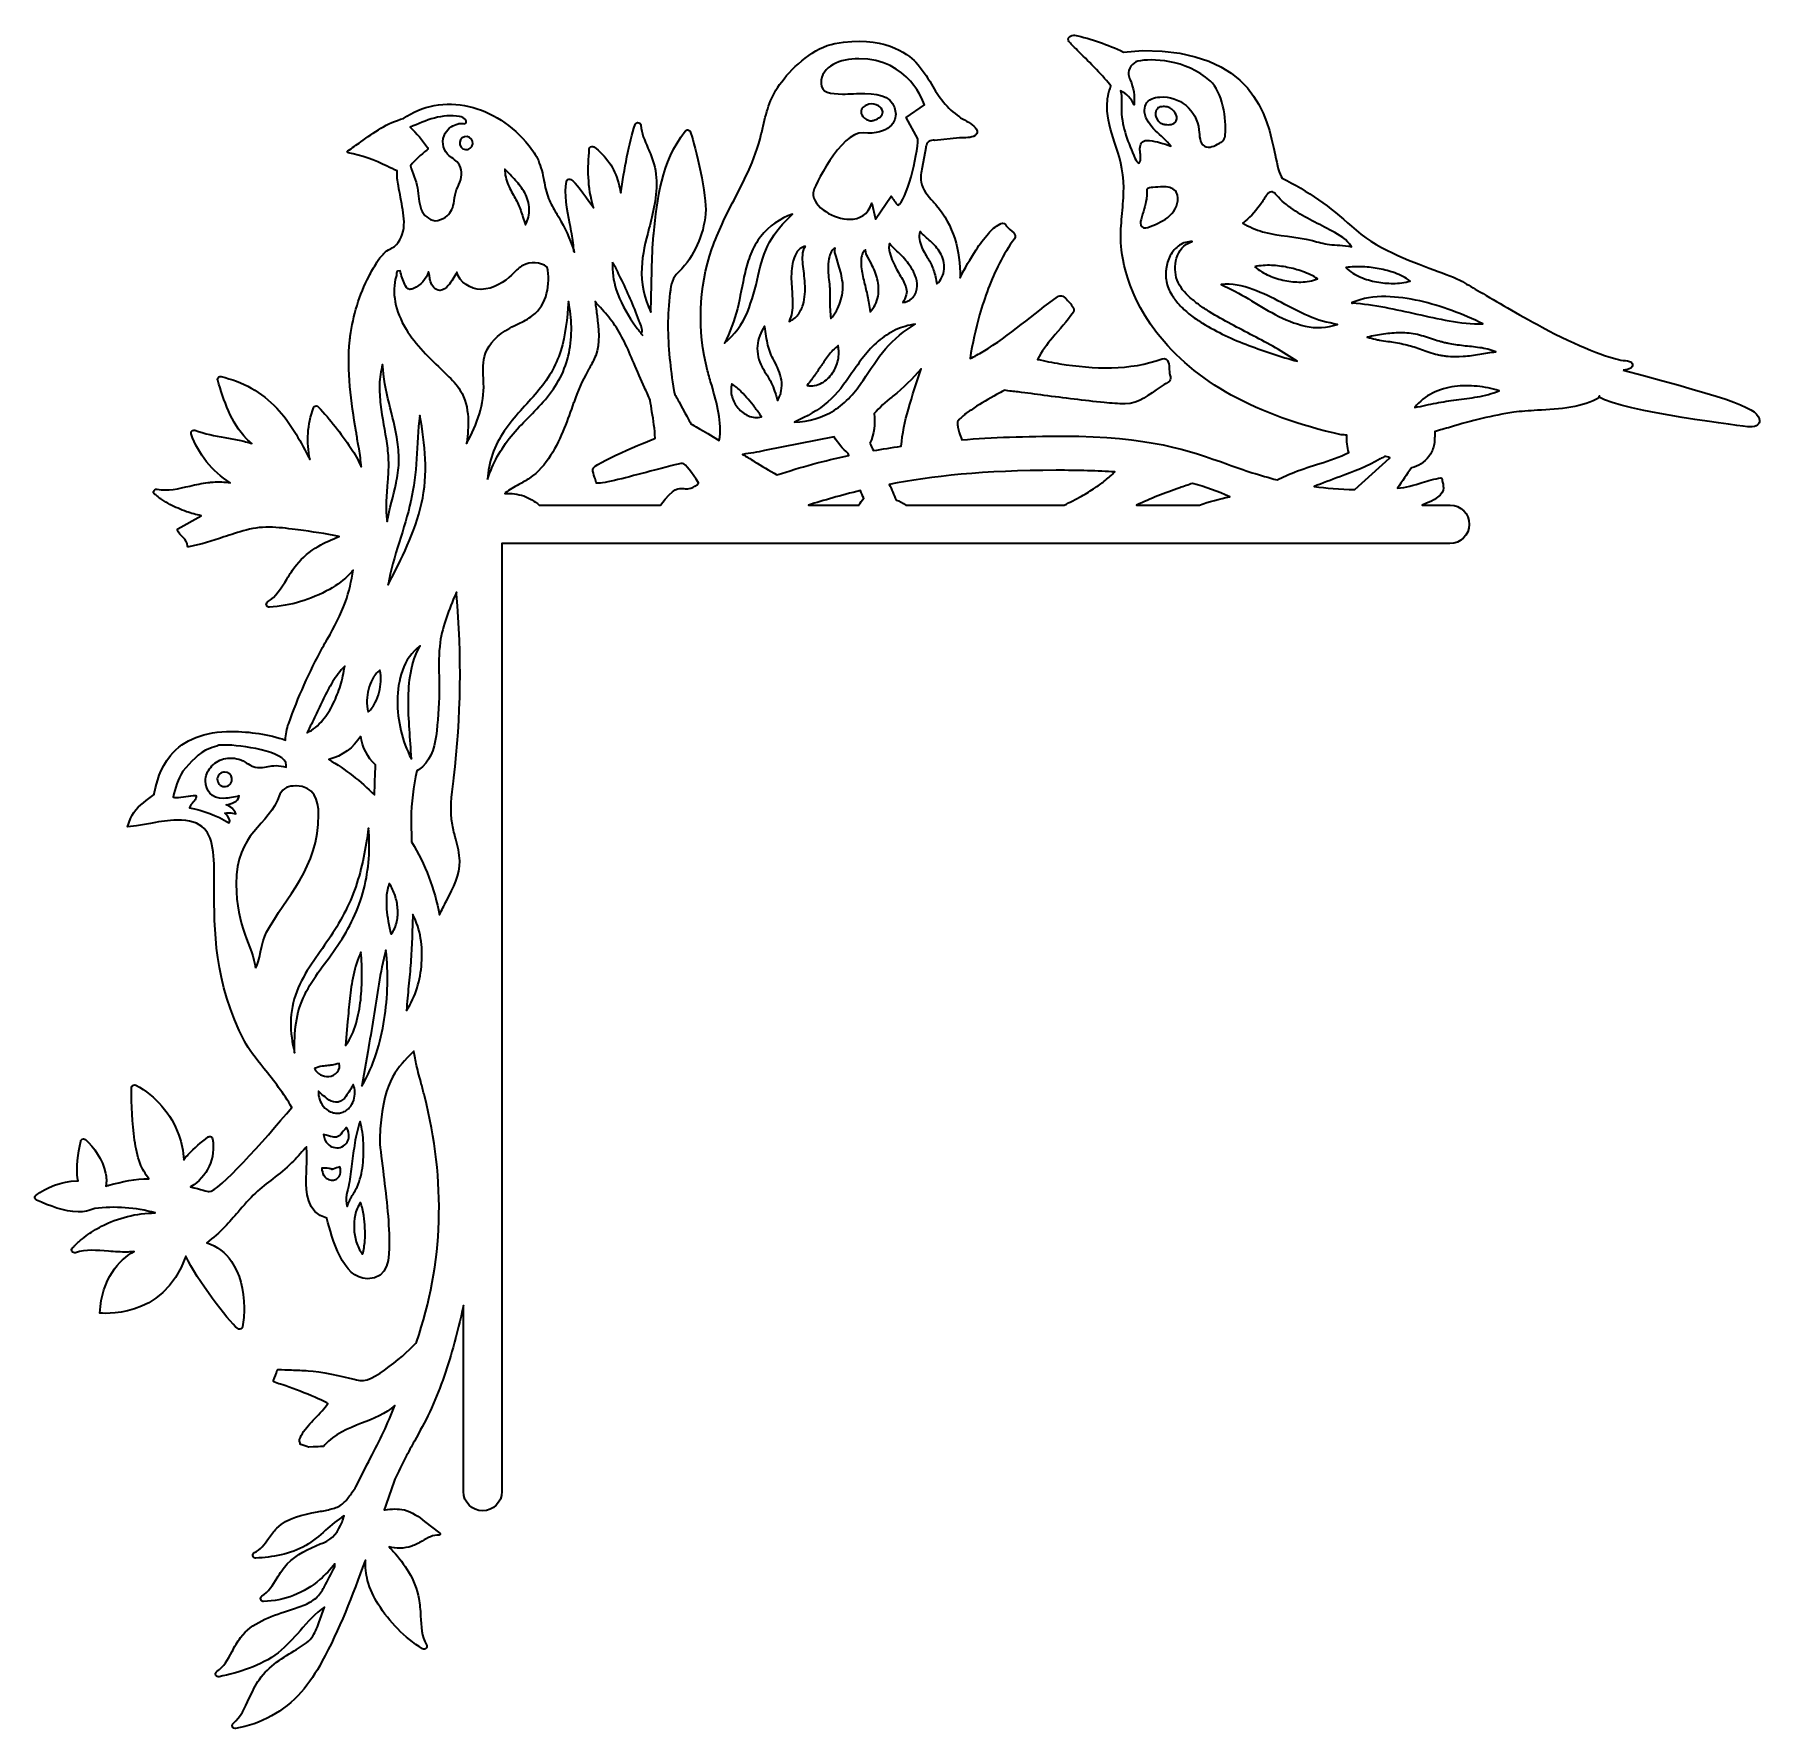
# Model space of a CAD drawing. Header units: millimetres. Extents: x 36 to 316, y 50 to 324.
import ezdxf

# ---------------------------------------------------------------- set-up
doc = ezdxf.new("R2010")
doc.units = ezdxf.units.MM
doc.header["$MEASUREMENT"] = 0
doc.layers.add('Layer 1', color=7, linetype='Continuous', lineweight=0)

msp = doc.modelspace()

# ---------------------------------------------------------------- linework, layer by layer
at = {"layer": 'Layer 1', "color": 18, "lineweight": 35, "true_color": 0x000000}
for points, knots in [([(293.74, 269.84), (293.77, 269.84), (293.8, 269.85), (293.83, 269.85), (294.23, 269.89), (294.62, 270), (294.97, 270.19), (295.17, 270.32), (295.27, 270.55), (295.23, 270.78), (295.19, 271.02), (295.01, 271.21), (294.78, 271.27), (294.33, 271.37), (293.87, 271.43), (293.41, 271.47), (293.41, 271.47), (293.37, 271.47), (293.37, 271.47), (291.5, 271.82), (286.3, 273.71), (280.62, 276.8), (276.39, 279.09), (273.27, 280.93), (270.51, 282.55), (269.51, 283.13), (268.58, 283.68), (267.68, 284.2), (266.61, 284.82), (264.96, 285.42), (263.05, 286.11), (259.06, 287.57), (253.6, 289.56), (249.71, 293.16), (246.37, 296.28), (242.59, 298.91), (238.51, 300.96), (237.99, 301.64), (237.7, 303.02), (237.35, 304.74), (236.04, 311.07), (233.84, 321.65), (215.88, 321.65), (215.88, 321.65), (212.77, 321.38), (212.77, 321.38), (210.26, 322.61), (207.6, 323.53), (204.86, 324.11), (204.85, 324.11), (204.08, 324.1), (203.88, 323.67), (203.79, 323.4), (203.88, 323.11), (204.09, 322.93), (204.3, 322.68), (204.88, 322.11), (205.62, 321.38), (207.25, 319.75), (209.71, 317.32), (210.75, 315.89), (210.34, 314.84), (210.13, 313.73), (210.14, 312.6), (210.14, 310.48), (210.73, 308.69), (211.36, 306.8), (212.07, 304.63), (212.82, 302.39), (212.82, 299.33), (212.82, 297.95), (212.7, 296.57), (212.58, 295.24), (212.46, 293.92), (212.34, 292.55), (212.34, 291.19), (212.34, 289.91), (212.62, 283.19), (218.16, 275.97), (224.28, 267.99), (234.33, 262.41), (248.04, 259.39), (248.04, 259.39), (248.08, 259.39), (248.08, 259.39), (248.08, 259.39), (248.08, 259.39), (248.08, 259.39), (248.38, 259.38), (248.67, 259.35), (248.96, 259.3), (248.92, 258.35), (249.03, 257.4), (249.3, 256.49), (247.77, 255.8), (246.19, 255.21), (244.58, 254.73), (243.21, 254.29), (241.83, 253.85), (240.49, 253.32), (239.54, 252.94), (238.61, 252.51), (237.68, 252.08), (234.96, 252.78), (232.29, 253.63), (229.66, 254.61), (223.39, 256.85), (216.91, 259.16), (203.03, 259.16), (196.92, 259.16), (191.47, 258.95), (186.58, 258.57), (186.44, 258.96), (186.3, 259.35), (186.19, 259.74), (186.1, 260.02), (186.03, 260.3), (185.97, 260.59), (185.96, 260.65), (185.89, 261.29), (185.88, 261.46), (185.88, 261.46), (185.88, 261.46), (185.88, 261.46), (185.91, 261.51), (185.94, 261.57), (185.96, 261.61), (185.99, 261.64), (186.01, 261.68), (186.04, 261.71), (186.02, 261.69), (186.01, 261.67), (186.01, 261.66), (186.02, 261.68), (186.03, 261.7), (186.05, 261.71), (186.14, 261.81), (186.22, 261.91), (186.32, 262), (186.52, 262.2), (186.74, 262.39), (186.97, 262.57), (187.02, 262.62), (187.07, 262.66), (187.13, 262.7), (187.13, 262.7), (187.14, 262.71), (187.14, 262.71), (187.14, 262.71), (187.14, 262.71), (187.14, 262.71), (187.17, 262.74), (187.22, 262.77), (187.15, 262.72), (187.17, 262.74), (187.2, 262.75), (187.22, 262.77), (187.36, 262.88), (187.5, 262.98), (187.64, 263.08), (187.94, 263.29), (188.24, 263.5), (188.55, 263.7), (189.75, 264.49), (190.99, 265.21), (192.24, 265.9), (192.64, 266.13), (193.04, 266.34), (193.45, 266.56), (193.47, 266.57), (193.5, 266.58), (193.53, 266.59), (194.25, 266.45), (195.01, 266.42), (195.74, 266.32), (197.14, 266.14), (198.53, 265.95), (199.93, 265.76), (203.17, 265.34), (206.41, 264.92), (209.66, 264.61), (210.79, 264.47), (211.94, 264.4), (213.08, 264.39), (215.32, 264.43), (216.97, 265.9), (218.71, 267.1), (219.14, 267.39), (219.58, 267.66), (220.04, 267.89), (220.35, 268.07), (220.49, 268.43), (220.4, 268.78), (220.1, 269.53), (220.32, 270.38), (220.05, 271.15), (219.93, 271.57), (219.5, 271.81), (219.08, 271.7), (213.83, 269.76), (207.94, 270), (202.49, 270.89), (201.27, 271.09), (200.06, 271.33), (198.86, 271.6), (199.54, 272.85), (200.36, 274.02), (201.29, 275.09), (202.42, 276.46), (203.62, 277.78), (204.67, 279.22), (204.84, 279.53), (204.79, 279.92), (204.55, 280.17), (204.14, 280.72), (203.69, 281.23), (203.2, 281.7), (202.95, 281.94), (202.56, 281.99), (202.25, 281.82), (198.13, 278.91), (194.39, 275.46), (190.04, 272.86), (189.36, 272.45), (188.66, 272.08), (187.94, 271.74), (188.31, 274.13), (188.82, 276.49), (189.49, 278.8), (190.29, 281.69), (191.36, 284.49), (192.69, 287.16), (193.39, 288.56), (194.21, 289.88), (195.13, 291.14), (195.31, 291.45), (195.26, 291.84), (195.01, 292.09), (194.6, 292.46), (194.2, 292.83), (193.81, 293.22), (193.67, 293.56), (193.28, 293.72), (192.94, 293.59), (192.94, 293.59), (192.9, 293.57), (192.9, 293.57), (192.85, 293.55), (192.8, 293.52), (192.76, 293.49), (192.76, 293.49), (192.75, 293.51), (192.75, 293.51), (192.05, 293.13), (191.42, 292.61), (190.91, 292), (190.17, 291.16), (189.5, 290.27), (188.9, 289.32), (187.96, 287.87), (187.09, 286.37), (186.31, 284.83), (186.45, 289.22), (185.13, 293.43), (182.51, 296.52), (182.33, 296.73), (182.14, 296.94), (181.95, 297.16), (181.1, 298.11), (180.22, 299.1), (180.01, 300.31), (179.92, 301.1), (179.98, 301.91), (180.18, 302.68), (180.18, 302.68), (180.78, 305.85), (180.78, 305.85), (180.75, 306.51), (181.27, 307.07), (181.94, 307.1), (182.02, 307.1), (182.1, 307.09), (182.18, 307.08), (182.18, 307.08), (186.24, 307.46), (186.24, 307.46), (186.35, 307.47), (186.5, 307.47), (186.67, 307.48), (187.41, 307.49), (188.52, 307.51), (188.92, 308.03), (189.07, 308.23), (189.12, 308.49), (189.04, 308.73), (188.9, 309.33), (187.89, 309.89), (187.01, 310.38), (186.73, 310.53), (186.46, 310.69), (186.2, 310.87), (185.24, 311.56), (184.37, 312.37), (183.61, 313.27), (182.9, 314.19), (182.25, 315.16), (181.67, 316.17), (180.97, 317.44), (180.12, 318.63), (179.15, 319.72), (177.79, 321.12), (173.79, 324.23), (166.04, 322.76), (162.71, 322.13), (159.41, 319.15), (157.42, 316.58), (155.54, 314.13), (155.05, 312.04), (154.42, 309.39), (154.27, 308.74), (154.11, 308.06), (153.92, 307.34), (153.35, 305.24), (152.58, 303.21), (151.63, 301.25), (151.02, 299.96), (150.35, 298.66), (149.71, 297.41), (148.33, 294.86), (147.13, 292.23), (146.11, 289.52), (143.95, 283.14), (143.72, 276.26), (145.43, 269.74), (145.63, 268.97), (145.86, 268.17), (146.08, 267.4), (146.94, 264.44), (147.81, 261.39), (147.32, 258.46), (144.49, 260.15), (143.1, 260.96), (142.71, 261.14), (142.61, 261.34), (142.25, 262.01), (140.92, 264.47), (140.56, 265.12), (140.28, 265.64), (140.05, 266.07), (140.02, 266.23), (139.99, 266.4), (139.96, 266.56), (139.65, 268.47), (139.42, 270.18), (139.27, 271.81), (139.08, 273.68), (139, 275.4), (139, 277.07), (138.99, 278.82), (139.1, 280.57), (139.32, 282.31), (139.35, 282.52), (139.38, 282.73), (139.41, 282.95), (139.47, 283.56), (139.64, 284.15), (139.9, 284.7), (140.17, 285.14), (140.51, 285.54), (140.88, 285.89), (141.01, 286.02), (141.13, 286.14), (141.25, 286.27), (143.6, 288.93), (144.97, 292.32), (145.11, 295.86), (145.17, 299.14), (143.06, 307.43), (142.6, 308.49), (142.54, 308.64), (142.39, 308.75), (142.23, 308.77), (142.06, 308.79), (141.9, 308.72), (141.8, 308.58), (137.87, 303.44), (137.28, 297.62), (136.71, 291.99), (136.71, 291.99), (136.68, 291.73), (136.68, 291.73), (136.49, 289.85), (136.44, 287.94), (136.39, 286.08), (136.39, 286.08), (136.21, 279.26), (136.21, 279.26), (135.15, 281.5), (134.64, 283.95), (134.74, 286.42), (134.83, 288.57), (135.38, 290.71), (135.92, 292.79), (136.08, 293.41), (136.24, 294.03), (136.39, 294.66), (137.02, 297.27), (137.55, 300.34), (136.71, 303.29), (136.45, 304.15), (136.13, 305), (135.75, 305.81), (135.21, 307.07), (134.7, 308.26), (134.59, 309.53), (134.57, 309.79), (134.34, 309.99), (134.08, 309.96), (133.89, 309.95), (133.73, 309.82), (133.67, 309.64), (132.71, 306.73), (131.89, 302.29), (131.36, 298.56), (131.25, 299.13), (131.13, 299.59), (131.03, 299.96), (131.03, 299.96), (130.96, 300.22), (130.96, 300.22), (130.35, 302.56), (128.95, 304.61), (127, 306.02), (126.79, 306.17), (126.49, 306.13), (126.34, 305.91), (126.29, 305.84), (126.26, 305.76), (126.26, 305.68), (126.01, 302.61), (125.9, 299.55), (126.96, 296.17), (126.88, 296.28), (126.8, 296.4), (126.72, 296.51), (125.34, 298.43), (124.04, 300.25), (123.27, 300.74), (123.05, 300.87), (122.76, 300.81), (122.62, 300.59), (122.6, 300.54), (122.57, 300.49), (122.56, 300.43), (122.15, 298.43), (122.66, 295.83), (123.11, 293.54), (123.33, 292.45), (123.53, 291.41), (123.63, 290.51), (123.68, 289.99), (123.75, 289.48), (123.84, 288.97), (123.78, 289.02), (123.73, 289.08), (123.68, 289.13), (123.73, 289.17), (123.75, 289.24), (123.73, 289.31), (123.1, 291.15), (122.29, 292.93), (121.31, 294.61), (121.18, 294.83), (121.05, 295.05), (120.92, 295.27), (120.43, 296.04), (120.01, 296.84), (119.65, 297.67), (119.32, 298.61), (119.07, 299.57), (118.91, 300.55), (118.73, 301.67), (118.43, 302.76), (118.01, 303.8), (117.6, 304.68), (117.08, 305.5), (116.45, 306.24), (113.83, 309.5), (110.38, 311.75), (106.76, 312.58), (103.01, 313.44), (99.04, 312.71), (96.14, 310.63), (93.48, 309.89), (91.41, 308.4), (89.23, 306.83), (88.54, 306.34), (87.84, 305.84), (87.12, 305.36), (87.05, 305.32), (87.03, 305.22), (87.08, 305.15), (87.1, 305.11), (87.14, 305.09), (87.18, 305.08), (89.38, 304.63), (91.51, 303.89), (93.51, 302.87), (94.06, 302.61), (94.58, 302.36), (95.11, 302.15), (95.09, 301.33), (95.17, 300.51), (95.34, 299.7), (95.46, 299.07), (95.57, 298.44), (95.68, 297.81), (95.75, 297.47), (95.81, 297.13), (95.87, 296.78), (96.11, 295.5), (96.35, 294.18), (96.19, 292.87), (96.02, 291.44), (95.32, 290.24), (94.34, 289.64), (94.21, 289.57), (94.08, 289.5), (93.95, 289.44), (93.62, 289.29), (93.32, 289.09), (93.07, 288.84), (93.01, 288.77), (92.95, 288.7), (92.9, 288.62), (92.47, 288.26), (92.11, 287.82), (91.85, 287.32), (91.85, 287.32), (91.77, 287.19), (91.77, 287.19), (91.34, 286.49), (90.94, 285.78), (90.58, 285.08), (89.01, 282.03), (87.98, 278.73), (87.54, 275.33), (87.51, 275.12), (87.49, 274.91), (87.46, 274.69), (86.93, 269.74), (87.67, 264.65), (88.48, 259.87), (88.49, 259.83), (88.51, 259.79), (88.54, 259.77), (88.61, 259.02), (88.72, 258.28), (88.87, 257.55), (88.87, 257.55), (88.95, 257.11), (88.95, 257.11), (89.12, 256.13), (89.24, 255.15), (89.31, 254.17), (88.85, 255.24), (88.28, 256.27), (87.61, 257.23), (86.04, 259.59), (84.29, 261.83), (82.36, 263.91), (82.19, 264.11), (81.89, 264.12), (81.7, 263.94), (81.64, 263.89), (81.6, 263.83), (81.58, 263.76), (80.59, 261.08), (80.39, 258.18), (81.01, 255.4), (80.92, 255.56), (80.83, 255.73), (80.74, 255.9), (79.29, 258.62), (77.79, 261.43), (75.62, 263.71), (73.19, 266.26), (70.05, 268.03), (66.61, 268.8), (66.36, 268.86), (66.11, 268.7), (66.05, 268.45), (66.04, 268.37), (66.04, 268.28), (66.06, 268.21), (67.05, 264.99), (68.17, 261.35), (70.75, 258.73), (71.02, 258.46), (71.31, 258.19), (71.61, 257.94), (70.92, 258.17), (70.23, 258.36), (69.52, 258.51), (68.76, 258.67), (67.98, 258.81), (67.22, 258.94), (65.57, 259.17), (63.95, 259.56), (62.38, 260.1), (62.13, 260.2), (61.86, 260.07), (61.77, 259.83), (61.73, 259.73), (61.73, 259.62), (61.76, 259.51), (62.91, 256.23), (65.13, 253.45), (68.07, 251.6), (67.17, 251.74), (66.25, 251.77), (65.33, 251.72), (65.06, 251.71), (64.78, 251.68), (64.51, 251.65), (63.52, 251.51), (62.53, 251.32), (61.56, 251.08), (59.72, 250.65), (57.98, 250.25), (56.23, 250.55), (55.97, 250.6), (55.73, 250.43), (55.68, 250.17), (55.64, 249.93), (55.79, 249.7), (56.02, 249.64), (56.09, 249.59), (56.15, 249.53), (56.22, 249.47), (56.28, 249.41), (56.35, 249.35), (56.42, 249.3), (56.62, 249.15), (56.82, 249.01), (57.03, 248.88), (57.45, 248.61), (57.88, 248.35), (58.31, 248.11), (59.18, 247.65), (60.08, 247.25), (61.01, 246.92), (61.78, 246.66), (62.57, 246.44), (63.37, 246.27), (63.37, 246.27), (59.6, 244.13), (59.6, 244.13), (59.53, 244.09), (59.51, 244.01), (59.54, 243.93), (59.75, 243.47), (60.06, 243.05), (60.45, 242.73), (60.89, 242.4), (61.16, 241.89), (61.18, 241.34), (61.18, 241.26), (61.25, 241.2), (61.33, 241.2), (61.34, 241.2), (61.35, 241.2), (61.36, 241.2), (63.3, 241.62), (65.21, 242.16), (67.07, 242.82), (68.19, 243.19), (69.35, 243.58), (70.68, 243.95), (73.44, 244.73), (76.46, 244.33), (79.12, 243.97), (81.31, 243.68), (83.55, 243.38), (85.74, 242.88), (84.56, 242.45), (83.43, 241.92), (82.35, 241.3), (81, 240.52), (79.81, 239.51), (78.82, 238.31), (78.25, 237.57), (77.73, 236.8), (77.26, 236), (76.35, 234.54), (75.5, 233.16), (74.15, 232.31), (73.93, 232.17), (73.86, 231.88), (74, 231.66), (74.09, 231.53), (74.24, 231.44), (74.4, 231.44), (74.41, 231.44), (74.42, 231.44), (74.43, 231.44), (77.85, 231.67), (81.17, 232.66), (84.16, 234.34), (85.4, 235.02), (86.54, 235.88), (87.52, 236.89), (87.69, 237.07), (87.85, 237.26), (88.01, 237.46), (87.75, 235.71), (87.33, 233.98), (86.76, 232.3), (85.95, 230.23), (84.97, 228.23), (83.84, 226.33), (83.57, 225.85), (83.31, 225.37), (83.05, 224.9), (80.89, 220.95), (79.06, 216.83), (77.57, 212.58), (77.22, 211.74), (77.05, 210.84), (77.06, 209.93), (74.24, 210.84), (71.29, 211.31), (68.31, 211.32), (63.93, 211.32), (60.6, 210.01), (58.44, 207.43), (56.67, 205.33), (56.15, 202.94), (55.87, 201.65), (55.83, 201.47), (55.78, 201.26), (55.75, 201.13), (55.49, 200.91), (55.19, 200.69), (54.88, 200.45), (53.75, 199.59), (52.47, 198.62), (51.95, 197.23), (51.95, 197.23), (51.43, 195.84), (51.43, 195.84), (51.43, 195.84), (52.9, 196.03), (52.9, 196.03), (53.8, 196.15), (54.65, 196.31), (55.47, 196.46), (56.77, 196.74), (58.1, 196.91), (59.43, 196.96), (61.51, 196.96), (62.96, 196.52), (63.85, 195.62), (65.53, 193.94), (65.52, 190.4), (65.5, 185.93), (65.48, 179.48), (65.45, 170.64), (70.41, 161.12), (71.06, 159.86), (72.21, 158.41), (73.54, 156.74), (75.2, 154.74), (76.72, 152.62), (78.08, 150.41), (73.52, 144.99), (66.2, 136.77), (64.66, 136.77), (64.63, 136.77), (64.59, 136.78), (64.56, 136.79), (64.53, 136.79), (63.22, 137.14), (61.68, 137.53), (64.38, 139.13), (65.79, 142.24), (65.23, 145.32), (65.19, 145.58), (64.94, 145.75), (64.69, 145.7), (64.61, 145.69), (64.55, 145.66), (64.49, 145.62), (63.35, 144.76), (62.29, 143.82), (61.3, 142.79), (61.05, 142.53), (60.79, 142.25), (60.55, 141.94), (60.48, 143.3), (60.21, 144.64), (59.76, 145.92), (58.52, 149.38), (56.04, 152.27), (52.79, 154.01), (52.56, 154.13), (52.28, 154.04), (52.15, 153.81), (52.12, 153.75), (52.1, 153.67), (52.1, 153.6), (52.04, 150.76), (52.21, 147.92), (52.61, 145.11), (52.75, 143.83), (53.05, 142.56), (53.49, 141.35), (53.85, 140.46), (54.32, 139.63), (54.89, 138.86), (52.73, 138.92), (50.55, 138.36), (48.43, 137.8), (48.27, 137.76), (48.11, 137.72), (47.94, 137.67), (48.07, 138.37), (48.06, 139.09), (47.9, 139.78), (47.47, 141.9), (45.95, 144.02), (44.65, 145.19), (44.45, 145.36), (44.16, 145.34), (43.98, 145.15), (43.93, 145.09), (43.89, 145.01), (43.87, 144.93), (43.47, 142.94), (43.02, 140.68), (43.43, 138.68), (43.44, 138.63), (43.46, 138.57), (43.47, 138.52), (43.4, 138.52), (43.33, 138.53), (43.26, 138.53), (40.85, 138.53), (38.2, 137.35), (36.64, 136.19), (36.43, 136.03), (36.38, 135.74), (36.54, 135.53), (36.59, 135.46), (36.66, 135.41), (36.73, 135.38), (38.82, 134.49), (41.18, 133.49), (43.45, 133.49), (44.38, 133.48), (45.29, 133.67), (46.14, 134.04), (49.42, 134.45), (52.75, 134.2), (55.93, 133.31), (52.9, 133.29), (49.92, 132.54), (47.23, 131.15), (46.35, 130.7), (45.52, 130.17), (44.73, 129.59), (44.33, 129.29), (43.94, 128.97), (43.57, 128.65), (43.38, 128.48), (43.2, 128.32), (43.02, 128.14), (42.96, 128.08), (42.9, 128.02), (42.85, 127.95), (42.8, 127.88), (42.74, 127.81), (42.68, 127.75), (42.44, 127.64), (42.33, 127.37), (42.44, 127.13), (42.54, 126.91), (42.79, 126.8), (43.02, 126.87), (44.7, 127.42), (46.48, 127.28), (48.37, 127.12), (49.36, 127.02), (50.37, 126.97), (51.37, 126.98), (51.64, 126.98), (51.92, 127), (52.19, 127.02), (52.3, 127.03), (52.41, 127.05), (52.52, 127.06), (50, 125.65), (47.35, 122.81), (46.96, 117.1), (46.96, 117.1), (57.24, 115.8), (60.9, 126.29), (62.75, 122.49), (67.64, 115.92), (69.31, 114.57), (69.51, 114.4), (69.81, 114.43), (69.97, 114.64), (70.02, 114.7), (70.06, 114.77), (70.07, 114.85), (70.25, 115.87), (70.34, 116.9), (70.34, 117.94), (70.34, 120.88), (69.61, 123.55), (68.28, 125.46), (67.32, 126.87), (65.93, 127.94), (64.32, 128.5), (65.34, 129.28), (66.32, 130.14), (67.22, 131.06), (67.97, 131.83), (68.68, 132.66), (69.36, 133.46), (70.25, 134.54), (71.2, 135.56), (72.2, 136.54), (73.08, 137.37), (74.05, 138.13), (75, 138.86), (76.05, 139.66), (77.06, 140.51), (78.03, 141.42), (78.81, 142.17), (79.52, 143), (80.22, 143.81), (80.29, 143.89), (80.36, 143.97), (80.43, 144.05), (80.49, 143.56), (80.52, 143.06), (80.52, 142.57), (80.52, 142.02), (80.5, 141.42), (80.47, 140.78), (80.44, 140.08), (80.4, 139.36), (80.4, 138.65), (80.4, 137.13), (80.4, 133.24), (83.74, 132.48), (83.75, 132.46), (83.75, 132.44), (83.76, 132.42), (84.58, 129.25), (86.29, 122.66), (90.3, 122.66), (93.85, 122.66), (93.85, 126.11), (93.85, 128.63), (93.85, 132.02), (93.29, 136.51), (92.84, 140.12), (92.55, 142.41), (92.3, 144.39), (92.3, 145.35), (92.72, 154.35), (94.89, 156.54), (97.19, 158.85), (97.4, 159.07), (97.61, 159.28), (97.82, 159.5), (97.94, 158.77), (98.09, 158), (98.28, 157.19), (98.52, 156.2), (98.78, 155.2), (99.04, 154.24), (99.21, 153.6), (99.38, 152.96), (99.54, 152.32), (103.08, 138.32), (102.66, 125.26), (98.27, 112.39), (98.1, 111.96), (91.66, 105.82), (89.2, 106.15), (89.11, 106.16), (88.68, 106.26), (88.15, 106.38), (86.35, 106.8), (82.61, 107.66), (80.73, 107.76), (79.82, 107.81), (78.91, 107.85), (78.02, 107.88), (77.31, 107.91), (76.59, 107.93), (75.88, 107.97), (75.81, 107.97), (75.74, 107.93), (75.72, 107.86), (75.52, 107.29), (75.31, 106.72), (75.1, 106.15), (75.07, 106.07), (75.1, 105.99), (75.18, 105.95), (75.51, 105.8), (75.86, 105.67), (76.21, 105.57), (78.25, 104.99), (83.44, 102.83), (83.88, 102.44), (83.83, 102.17), (82.82, 101.1), (82.08, 100.31), (81.33, 99.56), (80.63, 98.76), (79.98, 97.92), (79.71, 97.5), (79.48, 97.05), (79.31, 96.59), (79.3, 96.56), (79.3, 96.53), (79.3, 96.5), (79.35, 96.3), (79.39, 96.1), (79.44, 95.9), (79.46, 95.84), (79.5, 95.8), (79.55, 95.79), (79.98, 95.65), (80.39, 95.51), (80.77, 95.38), (80.79, 95.37), (80.81, 95.37), (80.83, 95.37), (80.83, 95.37), (81.51, 95.4), (81.51, 95.4), (82.04, 95.43), (82.58, 95.46), (83.12, 95.49), (83.16, 95.49), (83.2, 95.51), (83.23, 95.54), (83.23, 95.54), (83.39, 95.73), (83.39, 95.73), (84.91, 97.49), (87.18, 98.38), (89.37, 99.24), (91.28, 99.98), (93.25, 100.75), (94.77, 102.11), (93.62, 99.21), (92.31, 96.38), (90.82, 93.64), (90.03, 92.11), (89.21, 90.52), (88.46, 88.93), (88.07, 88.37), (87.67, 87.81), (87.26, 87.26), (87.26, 87.26), (87.26, 87.26), (87.26, 87.26), (86.92, 86.79), (86.52, 86.37), (86.06, 86.01), (85.51, 85.67), (84.91, 85.43), (84.27, 85.3), (83.6, 85.14), (82.9, 85.01), (82.21, 84.88), (79.83, 84.43), (77.37, 83.97), (75.63, 82.23), (75.13, 81.71), (74.68, 81.15), (74.29, 80.55), (73.61, 79.6), (72.98, 78.71), (72.02, 78.28), (71.79, 78.18), (71.68, 77.9), (71.78, 77.66), (71.87, 77.48), (72.05, 77.37), (72.25, 77.38), (74.84, 77.57), (77.83, 77.97), (80.33, 79.44), (81.47, 80.17), (82.55, 80.99), (83.54, 81.91), (84.47, 82.78), (85.47, 83.55), (86.54, 84.23), (86.42, 83.88), (86.31, 83.54), (86.2, 83.2), (86.2, 83.2), (85.95, 82.7), (85.95, 82.7), (85.39, 81.24), (84.17, 80.13), (82.66, 79.7), (80.85, 78.92), (78.8, 78.04), (77.34, 76.46), (76.72, 75.75), (76.17, 74.99), (75.69, 74.18), (74.97, 73.02), (74.28, 71.93), (73.22, 71.24), (73, 71.1), (72.94, 70.81), (73.08, 70.59), (73.17, 70.46), (73.32, 70.38), (73.48, 70.38), (73.48, 70.38), (73.49, 70.38), (73.49, 70.38), (76.85, 70.47), (80.08, 71.72), (82.63, 73.92), (83.51, 74.7), (84.31, 75.55), (85.03, 76.48), (85.03, 76.32), (85.03, 76.17), (85.03, 76.01), (84.49, 74.89), (83.91, 73.78), (83.29, 72.7), (83.29, 72.7), (83.29, 72.7), (83.29, 72.7), (82.95, 72.05), (82.51, 71.45), (82, 70.93), (81.37, 70.41), (80.65, 70), (79.87, 69.74), (79.07, 69.43), (78.22, 69.14), (77.39, 68.87), (74.55, 67.92), (71.61, 66.94), (69.76, 64.54), (69.24, 63.82), (68.78, 63.06), (68.39, 62.27), (67.71, 60.97), (67.07, 59.75), (65.93, 59.05), (65.71, 58.91), (65.64, 58.62), (65.78, 58.4), (65.88, 58.23), (66.08, 58.15), (66.28, 58.19), (69.43, 58.86), (73.03, 59.85), (75.86, 62.07), (77.14, 63.14), (78.33, 64.33), (79.4, 65.63), (80.67, 67.07), (81.88, 68.46), (83.36, 69.46), (83.36, 69.46), (82.43, 66.9), (82.43, 66.9), (82.17, 66.04), (81.78, 65.23), (81.27, 64.49), (80.64, 63.68), (79.71, 63.13), (78.82, 62.59), (76.72, 61.34), (74.35, 59.92), (72.82, 57.75), (72.18, 56.78), (71.63, 55.75), (71.18, 54.69), (70.46, 53.13), (69.79, 51.66), (68.58, 50.62), (68.38, 50.45), (68.36, 50.16), (68.53, 49.96), (68.62, 49.85), (68.75, 49.79), (68.88, 49.79), (68.91, 49.79), (68.93, 49.8), (68.96, 49.8), (73.06, 50.49), (76.81, 52.55), (79.59, 55.66), (80.88, 57.19), (82, 58.85), (82.94, 60.63), (85.8, 65.81), (87.89, 71.44), (89.91, 76.87), (89.91, 76.87), (89.98, 77.04), (89.98, 77.04), (89.96, 75.94), (90.08, 74.84), (90.34, 73.77), (90.72, 72.41), (91.3, 71.11), (92.07, 69.92), (93.88, 67.01), (96.32, 64.55), (99.22, 62.71), (99.44, 62.57), (99.73, 62.64), (99.87, 62.86), (99.96, 63), (99.96, 63.19), (99.88, 63.34), (99.1, 64.73), (99.01, 66.35), (98.92, 68.06), (98.89, 68.99), (98.8, 69.92), (98.65, 70.84), (98.36, 72.37), (97.8, 73.83), (96.99, 75.15), (96.27, 76.34), (95.43, 77.46), (94.49, 78.49), (94.28, 78.72), (94.06, 78.96), (93.82, 79.21), (94.4, 79.09), (94.99, 79.02), (95.58, 79.02), (96.23, 79.01), (96.88, 79.12), (97.5, 79.33), (98.08, 79.55), (98.64, 79.83), (99.17, 80.16), (100.09, 80.69), (100.96, 81.19), (101.95, 81.14), (102.02, 81.14), (102.08, 81.18), (102.11, 81.25), (102.13, 81.31), (102.11, 81.38), (102.05, 81.42), (102.05, 81.42), (99.57, 83.34), (99.57, 83.34), (98.63, 84.07), (97.56, 84.9), (96.3, 85.2), (95.27, 85.39), (94.22, 85.41), (93.19, 85.24), (93.13, 85.24), (93.07, 85.23), (93.02, 85.22), (93.62, 86.86), (94.21, 88.52), (94.76, 90.19), (95.31, 91.37), (95.88, 92.53), (96.48, 93.67), (96.95, 94.57), (97.45, 95.48), (97.93, 96.36), (98.77, 97.89), (99.64, 99.46), (100.4, 101.07), (101.96, 104.44), (103.22, 107.95), (104.18, 111.54), (104.8, 113.76), (105.36, 116.02), (105.87, 118.33), (105.87, 118.33), (105.87, 88.18), (105.87, 88.18), (105.87, 86.46), (107.27, 85.07), (108.99, 85.07), (110.7, 85.08), (112.09, 86.46), (112.09, 88.18), (112.09, 88.18), (112.09, 241.77), (112.09, 241.77), (112.09, 241.77), (265.68, 241.77), (265.68, 241.77), (267.4, 241.76), (268.8, 243.15), (268.81, 244.87), (268.81, 246.59), (267.42, 247.99), (265.71, 247.99), (265.7, 247.99), (265.69, 247.99), (265.68, 247.99), (265.68, 247.99), (261.16, 247.99), (261.16, 247.99), (263.21, 248.74), (264.62, 249.67), (264.62, 250.77), (264.59, 251.18), (264.53, 251.59), (264.42, 251.99), (264.4, 252.12), (264.37, 252.22), (264.37, 252.26), (264.36, 252.35), (264.28, 252.41), (264.19, 252.4), (264.19, 252.4), (264.19, 252.4), (264.19, 252.4), (263.16, 252.24), (262.14, 251.98), (261.16, 251.64), (259.87, 251.19), (258.53, 250.88), (257.18, 250.71), (257.91, 251.84), (258.67, 252.95), (259.46, 254.04), (260.57, 254.29), (261.55, 254.93), (262.24, 255.84), (262.63, 256.36), (262.91, 256.96), (263.06, 257.6), (263.14, 257.92), (263.18, 258.26), (263.19, 258.59), (263.19, 258.93), (263.2, 259.27), (263.24, 259.61), (263.26, 259.71), (263.25, 259.81), (263.23, 259.91), (263.99, 260.11), (264.84, 260.36), (265.77, 260.63), (269.11, 261.69), (272.53, 262.49), (276, 263.02), (277.13, 263.18), (278.46, 263.26), (279.85, 263.34), (283.38, 263.55), (287.37, 263.79), (289.88, 265.43), (289.88, 265.43), (289.87, 265.45), (289.87, 265.45), (293.47, 263.19), (313.97, 260.65), (314.14, 260.65), (315.53, 260.65), (315.82, 261.19), (315.82, 261.65), (315.82, 263.6), (312.08, 265), (293.74, 269.84)], [0, 0, 0, 0, 1, 1, 1, 2, 2, 2, 3, 3, 3, 4, 4, 4, 5, 5, 5, 6, 6, 6, 7, 7, 7, 8, 8, 8, 9, 9, 9, 10, 10, 10, 11, 11, 11, 12, 12, 12, 13, 13, 13, 14, 14, 14, 15, 15, 15, 16, 16, 16, 17, 17, 17, 18, 18, 18, 19, 19, 19, 20, 20, 20, 21, 21, 21, 22, 22, 22, 23, 23, 23, 24, 24, 24, 25, 25, 25, 26, 26, 26, 27, 27, 27, 28, 28, 28, 29, 29, 29, 30, 30, 30, 31, 31, 31, 32, 32, 32, 33, 33, 33, 34, 34, 34, 35, 35, 35, 36, 36, 36, 37, 37, 37, 38, 38, 38, 39, 39, 39, 40, 40, 40, 41, 41, 41, 42, 42, 42, 43, 43, 43, 44, 44, 44, 45, 45, 45, 46, 46, 46, 47, 47, 47, 48, 48, 48, 49, 49, 49, 50, 50, 50, 51, 51, 51, 52, 52, 52, 53, 53, 53, 54, 54, 54, 55, 55, 55, 56, 56, 56, 57, 57, 57, 58, 58, 58, 59, 59, 59, 60, 60, 60, 61, 61, 61, 62, 62, 62, 63, 63, 63, 64, 64, 64, 65, 65, 65, 66, 66, 66, 67, 67, 67, 68, 68, 68, 69, 69, 69, 70, 70, 70, 71, 71, 71, 72, 72, 72, 73, 73, 73, 74, 74, 74, 75, 75, 75, 76, 76, 76, 77, 77, 77, 78, 78, 78, 79, 79, 79, 80, 80, 80, 81, 81, 81, 82, 82, 82, 83, 83, 83, 84, 84, 84, 85, 85, 85, 86, 86, 86, 87, 87, 87, 88, 88, 88, 89, 89, 89, 90, 90, 90, 91, 91, 91, 92, 92, 92, 93, 93, 93, 94, 94, 94, 95, 95, 95, 96, 96, 96, 97, 97, 97, 98, 98, 98, 99, 99, 99, 100, 100, 100, 101, 101, 101, 102, 102, 102, 103, 103, 103, 104, 104, 104, 105, 105, 105, 106, 106, 106, 107, 107, 107, 108, 108, 108, 109, 109, 109, 110, 110, 110, 111, 111, 111, 112, 112, 112, 113, 113, 113, 114, 114, 114, 115, 115, 115, 116, 116, 116, 117, 117, 117, 118, 118, 118, 119, 119, 119, 120, 120, 120, 121, 121, 121, 122, 122, 122, 123, 123, 123, 124, 124, 124, 125, 125, 125, 126, 126, 126, 127, 127, 127, 128, 128, 128, 129, 129, 129, 130, 130, 130, 131, 131, 131, 132, 132, 132, 133, 133, 133, 134, 134, 134, 135, 135, 135, 136, 136, 136, 137, 137, 137, 138, 138, 138, 139, 139, 139, 140, 140, 140, 141, 141, 141, 142, 142, 142, 143, 143, 143, 144, 144, 144, 145, 145, 145, 146, 146, 146, 147, 147, 147, 148, 148, 148, 149, 149, 149, 150, 150, 150, 151, 151, 151, 152, 152, 152, 153, 153, 153, 154, 154, 154, 155, 155, 155, 156, 156, 156, 157, 157, 157, 158, 158, 158, 159, 159, 159, 160, 160, 160, 161, 161, 161, 162, 162, 162, 163, 163, 163, 164, 164, 164, 165, 165, 165, 166, 166, 166, 167, 167, 167, 168, 168, 168, 169, 169, 169, 170, 170, 170, 171, 171, 171, 172, 172, 172, 173, 173, 173, 174, 174, 174, 175, 175, 175, 176, 176, 176, 177, 177, 177, 178, 178, 178, 179, 179, 179, 180, 180, 180, 181, 181, 181, 182, 182, 182, 183, 183, 183, 184, 184, 184, 185, 185, 185, 186, 186, 186, 187, 187, 187, 188, 188, 188, 189, 189, 189, 190, 190, 190, 191, 191, 191, 192, 192, 192, 193, 193, 193, 194, 194, 194, 195, 195, 195, 196, 196, 196, 197, 197, 197, 198, 198, 198, 199, 199, 199, 200, 200, 200, 201, 201, 201, 202, 202, 202, 203, 203, 203, 204, 204, 204, 205, 205, 205, 206, 206, 206, 207, 207, 207, 208, 208, 208, 209, 209, 209, 210, 210, 210, 211, 211, 211, 212, 212, 212, 213, 213, 213, 214, 214, 214, 215, 215, 215, 216, 216, 216, 217, 217, 217, 218, 218, 218, 219, 219, 219, 220, 220, 220, 221, 221, 221, 222, 222, 222, 223, 223, 223, 224, 224, 224, 225, 225, 225, 226, 226, 226, 227, 227, 227, 228, 228, 228, 229, 229, 229, 230, 230, 230, 231, 231, 231, 232, 232, 232, 233, 233, 233, 234, 234, 234, 235, 235, 235, 236, 236, 236, 237, 237, 237, 238, 238, 238, 239, 239, 239, 240, 240, 240, 241, 241, 241, 242, 242, 242, 243, 243, 243, 244, 244, 244, 245, 245, 245, 246, 246, 246, 247, 247, 247, 248, 248, 248, 249, 249, 249, 250, 250, 250, 251, 251, 251, 252, 252, 252, 253, 253, 253, 254, 254, 254, 255, 255, 255, 256, 256, 256, 257, 257, 257, 258, 258, 258, 259, 259, 259, 260, 260, 260, 261, 261, 261, 262, 262, 262, 263, 263, 263, 264, 264, 264, 265, 265, 265, 266, 266, 266, 267, 267, 267, 268, 268, 268, 269, 269, 269, 270, 270, 270, 271, 271, 271, 272, 272, 272, 273, 273, 273, 274, 274, 274, 275, 275, 275, 276, 276, 276, 277, 277, 277, 278, 278, 278, 279, 279, 279, 280, 280, 280, 281, 281, 281, 282, 282, 282, 283, 283, 283, 284, 284, 284, 285, 285, 285, 286, 286, 286, 287, 287, 287, 288, 288, 288, 289, 289, 289, 290, 290, 290, 291, 291, 291, 292, 292, 292, 293, 293, 293, 294, 294, 294, 295, 295, 295, 296, 296, 296, 297, 297, 297, 298, 298, 298, 299, 299, 299, 300, 300, 300, 301, 301, 301, 302, 302, 302, 303, 303, 303, 304, 304, 304, 305, 305, 305, 306, 306, 306, 307, 307, 307, 308, 308, 308, 309, 309, 309, 310, 310, 310, 311, 311, 311, 312, 312, 312, 313, 313, 313, 314, 314, 314, 315, 315, 315, 316, 316, 316, 317, 317, 317, 318, 318, 318, 319, 319, 319, 320, 320, 320, 321, 321, 321, 322, 322, 322, 323, 323, 323, 324, 324, 324, 325, 325, 325, 326, 326, 326, 327, 327, 327, 328, 328, 328, 329, 329, 329, 330, 330, 330, 331, 331, 331, 332, 332, 332, 333, 333, 333, 334, 334, 334, 335, 335, 335, 336, 336, 336, 337, 337, 337, 338, 338, 338, 339, 339, 339, 340, 340, 340, 341, 341, 341, 342, 342, 342, 343, 343, 343, 344, 344, 344, 345, 345, 345, 346, 346, 346, 347, 347, 347, 348, 348, 348, 349, 349, 349, 350, 350, 350, 351, 351, 351, 352, 352, 352, 353, 353, 353, 354, 354, 354, 355, 355, 355, 356, 356, 356, 357, 357, 357, 358, 358, 358, 359, 359, 359, 360, 360, 360, 361, 361, 361, 362, 362, 362, 363, 363, 363, 364, 364, 364, 365, 365, 365, 366, 366, 366, 367, 367, 367, 368, 368, 368, 369, 369, 369, 370, 370, 370, 371, 371, 371, 372, 372, 372, 373, 373, 373, 374, 374, 374, 375, 375, 375, 376, 376, 376, 377, 377, 377, 378, 378, 378, 379, 379, 379, 380, 380, 380, 381, 381, 381, 382, 382, 382, 383, 383, 383, 384, 384, 384, 385, 385, 385, 386, 386, 386, 387, 387, 387, 388, 388, 388, 389, 389, 389, 390, 390, 390, 391, 391, 391, 392, 392, 392, 393, 393, 393, 394, 394, 394, 395, 395, 395, 396, 396, 396, 397, 397, 397, 398, 398, 398, 399, 399, 399, 400, 400, 400, 401, 401, 401, 402, 402, 402, 403, 403, 403, 404, 404, 404, 405, 405, 405, 406, 406, 406, 407, 407, 407, 408, 408, 408, 409, 409, 409, 410, 410, 410, 411, 411, 411, 412, 412, 412, 413, 413, 413, 414, 414, 414, 415, 415, 415, 416, 416, 416, 417, 417, 417, 418, 418, 418, 419, 419, 419, 420, 420, 420, 421, 421, 421, 422, 422, 422, 423, 423, 423, 424, 424, 424, 425, 425, 425, 426, 426, 426, 427, 427, 427, 428, 428, 428, 429, 429, 429, 430, 430, 430, 431, 431, 431, 432, 432, 432, 433, 433, 433, 434, 434, 434, 435, 435, 435, 436, 436, 436, 437, 437, 437, 438, 438, 438, 439, 439, 439, 440, 440, 440, 441, 441, 441, 442, 442, 442, 443, 443, 443, 444, 444, 444, 445, 445, 445, 446, 446, 446, 447, 447, 447, 448, 448, 448, 449, 449, 449, 450, 450, 450, 451, 451, 451, 452, 452, 452, 453, 453, 453, 454, 454, 454, 455, 455, 455, 456, 456, 456, 457, 457, 457, 458, 458, 458, 459, 459, 459, 460, 460, 460, 461, 461, 461, 462, 462, 462, 463, 463, 463, 463]), ([(170.61, 308.28), (174.9, 307.91), (176.04, 310.18), (175.87, 311.61), (175.59, 313.93), (173.78, 314.67), (170.9, 314.67), (169.68, 314.67), (168.41, 314.58), (167.29, 314.58), (165.31, 314.58), (163.8, 314.84), (163.8, 316.29), (163.8, 319.16), (166.93, 320.31), (169.91, 320.31), (178.03, 320.31), (180.53, 313.09), (180.53, 312.81), (180.53, 312.81), (177.57, 310.76), (177.57, 310.76), (177.57, 310.76), (179.49, 307.3), (179.49, 307.3), (179.49, 304.73), (177.61, 297.09), (176.22, 296.56), (176.22, 296.56), (176.22, 296.56), (176.22, 296.56), (175.83, 297.04), (175.47, 297.54), (175.14, 298.06), (175.14, 298.06), (172.62, 294.3), (172.62, 294.3), (172.62, 294.3), (172, 296.9), (172, 296.9), (171.44, 295.01), (170.01, 294.29), (168.42, 294.29), (165.99, 294.29), (162.5, 296.15), (162.5, 298.59), (162.5, 299.29), (167.02, 308.59), (170.61, 308.28)], [0, 0, 0, 0, 1, 1, 1, 2, 2, 2, 3, 3, 3, 4, 4, 4, 5, 5, 5, 6, 6, 6, 7, 7, 7, 8, 8, 8, 9, 9, 9, 10, 10, 10, 11, 11, 11, 12, 12, 12, 13, 13, 13, 14, 14, 14, 15, 15, 15, 16, 16, 16, 16]), ([(214.65, 304.18), (213.6, 306.62), (212.54, 309.14), (212.47, 311.8), (212.45, 312.9), (212.59, 314.03), (212.3, 315.09), (213.29, 314.65), (214.08, 313.85), (214.5, 312.85), (214.64, 314.23), (214.42, 315.62), (213.87, 316.9), (213.73, 317.17), (213.64, 317.46), (213.58, 317.76), (213.5, 318.59), (214.27, 319.72), (215.09, 319.9), (217.33, 320.38), (222.83, 320.26), (226.87, 316.68), (228.79, 314.99), (229.53, 310.49), (229.26, 307.97), (229.25, 307.68), (229.16, 307.4), (229.01, 307.15), (228.82, 306.93), (228.59, 306.74), (228.33, 306.61), (227.59, 306.17), (226.66, 305.72), (225.91, 306.16), (225.08, 306.64), (225.11, 307.81), (225.02, 308.76), (224.69, 311.96), (221.88, 314.33), (218.67, 314.1), (217.78, 314.04), (216.82, 313.7), (216.41, 312.91), (216.22, 312.52), (216.16, 312.08), (216.22, 311.64), (216.36, 310.47), (217.13, 309.47), (217.98, 308.64), (218.82, 307.81), (219.78, 307.08), (220.45, 306.11), (219.35, 306.58), (218.19, 306.9), (217, 307.05), (216.69, 307.11), (216.37, 307.08), (216.07, 306.97), (215.5, 306.69), (215.4, 305.91), (215.47, 305.28), (215.54, 304.64), (215.69, 303.94), (215.35, 303.4), (214.99, 303.46), (214.79, 303.84), (214.65, 304.18)], [0, 0, 0, 0, 1, 1, 1, 2, 2, 2, 3, 3, 3, 4, 4, 4, 5, 5, 5, 6, 6, 6, 7, 7, 7, 8, 8, 8, 9, 9, 9, 10, 10, 10, 11, 11, 11, 12, 12, 12, 13, 13, 13, 14, 14, 14, 15, 15, 15, 16, 16, 16, 17, 17, 17, 18, 18, 18, 19, 19, 19, 20, 20, 20, 21, 21, 21, 22, 22, 22, 22]), ([(170.35, 312.1), (170.42, 312.3), (170.57, 312.47), (170.77, 312.55), (171.01, 312.71), (171.27, 312.84), (171.54, 312.93), (172.07, 313.05), (172.62, 312.96), (173.08, 312.68), (173.46, 312.49), (173.72, 312.14), (173.78, 311.72), (173.79, 311.39), (173.64, 311.07), (173.38, 310.85), (173.12, 310.65), (172.83, 310.49), (172.51, 310.38), (172.35, 310.31), (172.18, 310.27), (172.01, 310.25), (171.83, 310.24), (171.64, 310.27), (171.47, 310.33), (171, 310.47), (170.61, 310.79), (170.39, 311.23), (170.26, 311.5), (170.25, 311.81), (170.35, 312.1)], [0, 0, 0, 0, 1, 1, 1, 2, 2, 2, 3, 3, 3, 4, 4, 4, 5, 5, 5, 6, 6, 6, 7, 7, 7, 8, 8, 8, 9, 9, 9, 10, 10, 10, 10]), ([(105.23, 310.94), (105.23, 310.94), (105.23, 310.94), (105.23, 310.94), (105.6, 310.89), (105.93, 310.72), (106.19, 310.45), (106.34, 310.26), (106.45, 309.76), (106.08, 309.75), (105.92, 309.77), (105.76, 309.79), (105.6, 309.82), (105.4, 309.83), (105.19, 309.81), (105, 309.76), (104.59, 309.66), (104.21, 309.49), (103.86, 309.25), (103.47, 308.98), (103.15, 308.63), (102.91, 308.22), (102.32, 307.12), (102.47, 305.77), (103.3, 304.83), (103.82, 304.28), (104.56, 303.96), (105.03, 303.36), (105.69, 302.53), (105.69, 301.32), (105.31, 300.33), (105.1, 299.77), (104.78, 299.26), (104.61, 298.68), (104.43, 298.09), (104.42, 297.45), (104.3, 296.84), (104.15, 295.96), (103.68, 295.16), (102.96, 294.62), (102.46, 294.29), (101.88, 294.1), (101.27, 294.05), (100.26, 294.23), (99.41, 294.92), (99.03, 295.88), (98.63, 296.98), (98.64, 298.22), (98.43, 299.37), (98.19, 300.63), (97.64, 301.76), (97.27, 302.97), (98.07, 303.9), (98.97, 304.74), (99.95, 305.48), (100.03, 305.53), (100.09, 305.61), (100.11, 305.7), (100.11, 305.78), (100.08, 305.85), (100.03, 305.91), (99.24, 307.11), (98.3, 308.21), (97.25, 309.19), (99.77, 310.33), (102.51, 311.45), (105.23, 310.94)], [0, 0, 0, 0, 1, 1, 1, 2, 2, 2, 3, 3, 3, 4, 4, 4, 5, 5, 5, 6, 6, 6, 7, 7, 7, 8, 8, 8, 9, 9, 9, 10, 10, 10, 11, 11, 11, 12, 12, 12, 13, 13, 13, 14, 14, 14, 15, 15, 15, 16, 16, 16, 17, 17, 17, 18, 18, 18, 19, 19, 19, 20, 20, 20, 21, 21, 21, 22, 22, 22, 22]), ([(221.35, 310.26), (221.18, 309.95), (220.89, 309.73), (220.54, 309.66), (220.2, 309.6), (219.85, 309.6), (219.51, 309.66), (219.33, 309.68), (219.15, 309.72), (218.98, 309.79), (218.81, 309.88), (218.66, 309.99), (218.53, 310.14), (218.16, 310.49), (217.96, 310.99), (217.97, 311.5), (218, 311.81), (218.14, 312.11), (218.38, 312.32), (218.54, 312.48), (218.76, 312.55), (218.99, 312.53), (219.29, 312.55), (219.59, 312.54), (219.89, 312.49), (220.43, 312.34), (220.89, 311.98), (221.18, 311.49), (221.43, 311.13), (221.5, 310.67), (221.35, 310.26)], [0, 0, 0, 0, 1, 1, 1, 2, 2, 2, 3, 3, 3, 4, 4, 4, 5, 5, 5, 6, 6, 6, 7, 7, 7, 8, 8, 8, 9, 9, 9, 10, 10, 10, 10]), ([(106.47, 307.7), (107.05, 307.62), (107.46, 307.09), (107.38, 306.51), (107.38, 306.51), (107.38, 306.51), (107.38, 306.51), (107.31, 305.92), (106.77, 305.51), (106.19, 305.59), (105.61, 305.66), (105.2, 306.2), (105.28, 306.78), (105.35, 307.36), (105.88, 307.77), (106.47, 307.7), (106.47, 307.7), (106.47, 307.7), (106.47, 307.7)], [0, 0, 0, 0, 1, 1, 1, 2, 2, 2, 3, 3, 3, 4, 4, 4, 5, 5, 5, 6, 6, 6, 6]), ([(114.31, 300.6), (114.31, 300.6), (114.31, 300.6), (114.31, 300.6), (114.88, 299.98), (115.37, 299.3), (115.79, 298.57), (116.24, 297.78), (116.49, 296.89), (116.53, 295.98), (116.56, 295.08), (116.34, 294.19), (115.91, 293.41), (115.61, 294.26), (115.41, 295.03), (115.15, 295.73), (114.9, 296.42), (114.59, 297.08), (114.23, 297.72), (113.88, 298.38), (113.46, 299.08), (113.13, 299.86), (112.77, 300.66), (112.58, 301.52), (112.56, 302.39), (113.18, 301.83), (113.76, 301.23), (114.31, 300.6)], [0, 0, 0, 0, 1, 1, 1, 2, 2, 2, 3, 3, 3, 4, 4, 4, 5, 5, 5, 6, 6, 6, 7, 7, 7, 8, 8, 8, 9, 9, 9, 9]), ([(217.12, 293.1), (216.66, 292.91), (216.08, 292.75), (215.74, 293.1), (215.46, 293.39), (215.53, 293.86), (215.63, 294.25), (215.79, 294.83), (215.97, 295.41), (216.14, 295.99), (216.29, 296.51), (216.42, 297.03), (216.51, 297.57), (216.55, 297.83), (216.58, 298.09), (216.59, 298.35), (216.57, 298.59), (216.57, 298.82), (216.59, 299.06), (216.68, 299.42), (217.27, 299.4), (217.56, 299.44), (218.09, 299.51), (218.63, 299.54), (219.16, 299.55), (219.9, 299.55), (220.72, 299.46), (221.19, 298.89), (221.35, 298.68), (221.46, 298.44), (221.52, 298.19), (221.82, 297), (221.22, 295.73), (220.32, 294.89), (219.41, 294.05), (218.25, 293.57), (217.12, 293.1)], [0, 0, 0, 0, 1, 1, 1, 2, 2, 2, 3, 3, 3, 4, 4, 4, 5, 5, 5, 6, 6, 6, 7, 7, 7, 8, 8, 8, 9, 9, 9, 10, 10, 10, 11, 11, 11, 12, 12, 12, 12]), ([(247.81, 290.1), (247.81, 290.1), (247.81, 290.1), (247.81, 290.1), (247.25, 290.13), (246.69, 290.12), (246.14, 290.19), (245.21, 290.35), (244.29, 290.57), (243.4, 290.85), (240.75, 291.53), (237.96, 291.52), (235.33, 292.28), (234.22, 292.61), (233.14, 293.07), (232.14, 293.65), (232.26, 293.75), (232.38, 293.86), (232.5, 293.96), (233.48, 294.82), (234.35, 295.8), (235.1, 296.86), (235.47, 297.38), (235.77, 298.07), (236.25, 298.5), (236.43, 298.67), (236.68, 298.76), (236.92, 298.72), (237.19, 298.61), (237.41, 298.43), (237.57, 298.19), (238.37, 297.31), (239.27, 296.53), (240.26, 295.87), (241.26, 295.2), (242.3, 294.59), (243.37, 294.04), (244.43, 293.48), (245.51, 292.95), (246.57, 292.39), (247.78, 291.75), (249.01, 291.01), (249.72, 289.85), (249.09, 289.98), (248.45, 290.06), (247.81, 290.1)], [0, 0, 0, 0, 1, 1, 1, 2, 2, 2, 3, 3, 3, 4, 4, 4, 5, 5, 5, 6, 6, 6, 7, 7, 7, 8, 8, 8, 9, 9, 9, 10, 10, 10, 11, 11, 11, 12, 12, 12, 13, 13, 13, 14, 14, 14, 15, 15, 15, 15]), ([(150.24, 279.8), (150.24, 279.8), (150.24, 279.8), (150.24, 279.8), (150.72, 281.69), (151.01, 283.65), (151.48, 285.66), (151.71, 286.69), (152.03, 287.7), (152.42, 288.68), (152.83, 289.69), (153.37, 290.64), (154.03, 291.5), (155.35, 293.19), (157.14, 294.44), (159.18, 295.11), (157.67, 293.68), (156.35, 292.22), (155.46, 290.56), (154.55, 288.91), (154.05, 287.09), (153.6, 285.16), (153.2, 283.14), (152.61, 281.16), (151.86, 279.25), (151.06, 277.29), (149.79, 275.57), (148.16, 274.22), (149.06, 276), (149.75, 277.87), (150.24, 279.8)], [0, 0, 0, 0, 1, 1, 1, 2, 2, 2, 3, 3, 3, 4, 4, 4, 5, 5, 5, 6, 6, 6, 7, 7, 7, 8, 8, 8, 9, 9, 9, 10, 10, 10, 10]), ([(181.52, 290.72), (182.14, 290.19), (182.67, 289.57), (183.1, 288.87), (183.33, 288.47), (183.51, 288.05), (183.63, 287.6), (183.74, 287.14), (183.78, 286.67), (183.73, 286.2), (183.66, 285.29), (183.25, 284.44), (182.58, 283.83), (182.44, 284.58), (182.25, 285.33), (182.03, 286.06), (181.82, 286.66), (181.55, 287.23), (181.22, 287.77), (180.89, 288.35), (180.47, 288.98), (180.12, 289.74), (179.94, 290.14), (179.81, 290.56), (179.73, 290.99), (179.65, 291.43), (179.69, 291.89), (179.84, 292.32), (180.36, 291.75), (180.92, 291.22), (181.52, 290.72)], [0, 0, 0, 0, 1, 1, 1, 2, 2, 2, 3, 3, 3, 4, 4, 4, 5, 5, 5, 6, 6, 6, 7, 7, 7, 8, 8, 8, 9, 9, 9, 10, 10, 10, 10]), ([(233.11, 273.86), (233.11, 273.86), (233.11, 273.86), (233.11, 273.86), (230.5, 274.82), (227.98, 276.02), (225.59, 277.44), (224.99, 277.82), (224.41, 278.22), (223.83, 278.65), (223.25, 279.09), (222.7, 279.56), (222.18, 280.07), (221.65, 280.6), (221.17, 281.18), (220.76, 281.81), (220.33, 282.46), (220, 283.18), (219.81, 283.93), (219.71, 284.32), (219.65, 284.71), (219.64, 285.11), (219.63, 285.31), (219.63, 285.51), (219.64, 285.7), (219.66, 285.89), (219.67, 286.08), (219.7, 286.26), (219.8, 287.01), (220.02, 287.74), (220.37, 288.41), (220.71, 289.09), (221.22, 289.67), (221.86, 290.09), (222.47, 290.48), (223.18, 290.69), (223.9, 290.69), (221.14, 289.75), (220.76, 286.52), (221.47, 284.44), (221.95, 283.33), (222.68, 282.35), (223.61, 281.57), (224.09, 281.15), (224.59, 280.75), (225.11, 280.38), (225.63, 280), (226.18, 279.64), (226.74, 279.29), (228.99, 277.9), (231.4, 276.68), (233.81, 275.41), (236.26, 274.18), (238.64, 272.8), (240.93, 271.28), (238.27, 272.04), (235.68, 272.88), (233.11, 273.86)], [0, 0, 0, 0, 1, 1, 1, 2, 2, 2, 3, 3, 3, 4, 4, 4, 5, 5, 5, 6, 6, 6, 7, 7, 7, 8, 8, 8, 9, 9, 9, 10, 10, 10, 11, 11, 11, 12, 12, 12, 13, 13, 13, 14, 14, 14, 15, 15, 15, 16, 16, 16, 17, 17, 17, 18, 18, 18, 19, 19, 19, 19]), ([(161.26, 289.96), (161, 289.51), (160.85, 289), (160.82, 288.48), (160.8, 287.99), (160.81, 287.5), (160.87, 287.02), (160.97, 286.03), (161.13, 284.99), (161.19, 283.89), (161.28, 282.74), (161.18, 281.58), (160.88, 280.46), (160.71, 279.86), (160.43, 279.31), (160.06, 278.81), (159.69, 278.32), (159.19, 277.96), (158.61, 277.75), (159.04, 278.68), (159.24, 279.7), (159.19, 280.73), (159.18, 281.7), (159.07, 282.71), (159.02, 283.77), (158.93, 284.89), (158.98, 286.02), (159.17, 287.13), (159.28, 287.74), (159.5, 288.32), (159.82, 288.85), (160.14, 289.39), (160.66, 289.79), (161.26, 289.96)], [0, 0, 0, 0, 1, 1, 1, 2, 2, 2, 3, 3, 3, 4, 4, 4, 5, 5, 5, 6, 6, 6, 7, 7, 7, 8, 8, 8, 9, 9, 9, 10, 10, 10, 11, 11, 11, 11]), ([(165.2, 283.18), (165.19, 283.34), (165.16, 283.57), (165.14, 283.79), (165, 284.75), (164.94, 285.72), (164.95, 286.69), (164.97, 287.21), (165.04, 287.74), (165.16, 288.25), (165.23, 288.52), (165.33, 288.78), (165.46, 289.02), (165.58, 289.29), (165.79, 289.5), (166.06, 289.61), (165.99, 289.38), (165.99, 289.14), (166.05, 288.91), (166.1, 288.68), (166.16, 288.46), (166.23, 288.24), (166.23, 288.24), (166.65, 286.9), (166.65, 286.9), (166.94, 285.97), (167.16, 285.01), (167.3, 284.05), (167.33, 283.77), (167.35, 283.49), (167.35, 283.21), (167.34, 282.93), (167.31, 282.65), (167.27, 282.38), (167.19, 281.87), (167.06, 281.37), (166.9, 280.89), (166.59, 279.89), (166.08, 278.98), (165.39, 278.2), (165.27, 279.18), (165.21, 280.17), (165.21, 281.16), (165.2, 281.64), (165.21, 282.1), (165.21, 282.55), (165.21, 282.78), (165.22, 283), (165.2, 283.18)], [0, 0, 0, 0, 1, 1, 1, 2, 2, 2, 3, 3, 3, 4, 4, 4, 5, 5, 5, 6, 6, 6, 7, 7, 7, 8, 8, 8, 9, 9, 9, 10, 10, 10, 11, 11, 11, 12, 12, 12, 13, 13, 13, 14, 14, 14, 15, 15, 15, 16, 16, 16, 16]), ([(170.53, 288.75), (170.63, 288.98), (170.79, 289.18), (171, 289.33), (171.04, 288.91), (171.17, 288.51), (171.38, 288.14), (171.38, 288.14), (171.95, 287.07), (171.95, 287.07), (172.37, 286.29), (172.69, 285.47), (172.91, 284.62), (173.14, 283.7), (173.18, 282.75), (173.03, 281.82), (172.88, 280.86), (172.42, 279.98), (171.73, 279.31), (171.58, 280.27), (171.47, 281.06), (171.31, 281.84), (171.16, 282.6), (170.97, 283.34), (170.79, 284.11), (170.58, 284.92), (170.42, 285.75), (170.31, 286.59), (170.25, 287.06), (170.26, 287.54), (170.32, 288.01), (170.32, 288.01), (170.32, 288.01), (170.32, 288.01), (170.36, 288.27), (170.43, 288.51), (170.53, 288.75)], [0, 0, 0, 0, 1, 1, 1, 2, 2, 2, 3, 3, 3, 4, 4, 4, 5, 5, 5, 6, 6, 6, 7, 7, 7, 8, 8, 8, 9, 9, 9, 10, 10, 10, 11, 11, 11, 12, 12, 12, 12]), ([(178.49, 281.44), (178.09, 281.08), (177.58, 280.86), (177.05, 280.81), (177.29, 281.19), (177.48, 281.61), (177.61, 282.04), (177.69, 282.38), (177.69, 282.73), (177.61, 283.06), (177.39, 283.78), (177.08, 284.46), (176.69, 285.09), (176.27, 285.82), (175.81, 286.59), (175.42, 287.45), (175.21, 287.9), (175.05, 288.36), (174.92, 288.84), (174.86, 289.09), (174.82, 289.34), (174.8, 289.6), (174.8, 289.73), (174.8, 289.87), (174.81, 289.99), (174.83, 290.12), (174.86, 290.25), (174.9, 290.38), (175.18, 290), (175.5, 289.66), (175.85, 289.36), (176.18, 289.05), (176.51, 288.74), (176.83, 288.41), (177.51, 287.74), (178.09, 286.99), (178.58, 286.17), (178.7, 285.95), (178.81, 285.72), (178.92, 285.48), (179.03, 285.24), (179.12, 284.98), (179.19, 284.73), (179.36, 284.17), (179.4, 283.58), (179.32, 283.01), (179.23, 282.4), (178.94, 281.85), (178.49, 281.44)], [0, 0, 0, 0, 1, 1, 1, 2, 2, 2, 3, 3, 3, 4, 4, 4, 5, 5, 5, 6, 6, 6, 7, 7, 7, 8, 8, 8, 9, 9, 9, 10, 10, 10, 11, 11, 11, 12, 12, 12, 13, 13, 13, 14, 14, 14, 15, 15, 15, 16, 16, 16, 16]), ([(109.1, 268.56), (109.12, 268.29), (109.13, 268.01), (109.14, 267.74), (109.27, 264.38), (108.12, 261.14), (106.39, 257.94), (106.39, 257.94), (106.41, 258.14), (106.41, 258.14), (106.68, 260.54), (107.03, 263.83), (105.36, 266.57), (104.76, 267.49), (104.04, 268.32), (103.22, 269.06), (103.22, 269.06), (102.67, 269.59), (102.67, 269.59), (100.35, 271.83), (98.16, 273.94), (96.58, 276.49), (94.8, 279.39), (94.2, 282.5), (94.96, 285.01), (95.02, 285.21), (95.04, 285.4), (95.03, 285.6), (95.08, 285.69), (95.12, 285.77), (95.16, 285.86), (95.16, 285.86), (95.62, 285.94), (95.62, 285.94), (95.8, 285.19), (96.05, 284.45), (96.37, 283.74), (96.51, 283.43), (96.75, 283), (97.19, 282.94), (97.4, 282.93), (97.61, 282.97), (97.79, 283.08), (98.92, 283.61), (99.8, 284.58), (100.23, 285.76), (100.29, 285.51), (100.34, 285.27), (100.38, 285.02), (100.42, 284.74), (100.47, 284.47), (100.55, 284.2), (100.75, 283.51), (101.3, 282.78), (102.05, 282.78), (102.07, 282.78), (102.09, 282.78), (102.1, 282.78), (102.61, 282.86), (103.07, 283.13), (103.38, 283.54), (103.96, 284.19), (104.43, 284.91), (104.78, 285.7), (105.22, 284.04), (107.05, 282.95), (108.69, 282.94), (108.69, 282.94), (108.72, 282.94), (108.72, 282.94), (110.78, 282.94), (112.55, 284.2), (113.66, 285.26), (113.79, 285.38), (113.91, 285.5), (114.04, 285.62), (114.47, 286.08), (114.95, 286.48), (115.47, 286.81), (116.74, 287.49), (118.28, 287.39), (119.45, 286.55), (120, 283.79), (119.41, 280.47), (117.08, 278.68), (116.35, 278.17), (115.56, 277.72), (114.74, 277.35), (114.3, 277.13), (113.84, 276.91), (113.38, 276.66), (111.34, 275.54), (110.06, 274.21), (109.46, 272.61), (108.93, 271.21), (109.02, 269.8), (109.1, 268.56)], [0, 0, 0, 0, 1, 1, 1, 2, 2, 2, 3, 3, 3, 4, 4, 4, 5, 5, 5, 6, 6, 6, 7, 7, 7, 8, 8, 8, 9, 9, 9, 10, 10, 10, 11, 11, 11, 12, 12, 12, 13, 13, 13, 14, 14, 14, 15, 15, 15, 16, 16, 16, 17, 17, 17, 18, 18, 18, 19, 19, 19, 20, 20, 20, 21, 21, 21, 22, 22, 22, 23, 23, 23, 24, 24, 24, 25, 25, 25, 26, 26, 26, 27, 27, 27, 28, 28, 28, 29, 29, 29, 30, 30, 30, 31, 31, 31, 32, 32, 32, 32]), ([(130.03, 287.35), (130.48, 286.52), (130.91, 285.67), (131.33, 284.82), (132.42, 282.6), (133.41, 280.29), (134.28, 277.96), (134.32, 277.84), (134.38, 277.71), (134.43, 277.57), (134.74, 276.83), (134.97, 276.19), (134.66, 275.83), (134.6, 275.89), (134.53, 275.97), (134.48, 276.03), (134.48, 276.03), (134.45, 276.06), (134.45, 276.06), (134.06, 276.53), (133.7, 277.03), (133.36, 277.54), (132.2, 279.18), (131.28, 280.98), (130.62, 282.88), (130.14, 284.32), (129.94, 285.84), (130.03, 287.35)], [0, 0, 0, 0, 1, 1, 1, 2, 2, 2, 3, 3, 3, 4, 4, 4, 5, 5, 5, 6, 6, 6, 7, 7, 7, 8, 8, 8, 9, 9, 9, 9]), ([(234.07, 286.6), (234.07, 286.6), (234.07, 286.6), (234.07, 286.6), (234.96, 286.8), (235.87, 286.87), (236.78, 286.82), (237.64, 286.78), (238.49, 286.67), (239.33, 286.5), (240.17, 286.34), (240.99, 286.11), (241.8, 285.82), (242.66, 285.53), (243.48, 285.14), (244.24, 284.65), (243.37, 284.31), (242.46, 284.14), (241.53, 284.13), (240.65, 284.11), (239.77, 284.19), (238.9, 284.37), (238.04, 284.54), (237.2, 284.81), (236.39, 285.16), (235.55, 285.51), (234.76, 286), (234.07, 286.6)], [0, 0, 0, 0, 1, 1, 1, 2, 2, 2, 3, 3, 3, 4, 4, 4, 5, 5, 5, 6, 6, 6, 7, 7, 7, 8, 8, 8, 9, 9, 9, 9]), ([(248.82, 286.48), (248.82, 286.48), (248.82, 286.48), (248.82, 286.48), (249.74, 286.6), (250.66, 286.63), (251.58, 286.58), (252.46, 286.54), (253.33, 286.44), (254.19, 286.28), (255.06, 286.12), (255.93, 285.89), (256.76, 285.59), (257.65, 285.29), (258.49, 284.84), (259.24, 284.28), (258.34, 284.03), (257.41, 283.9), (256.47, 283.91), (255.57, 283.9), (254.68, 283.97), (253.8, 284.14), (252.9, 284.3), (252.02, 284.56), (251.19, 284.92), (250.3, 285.28), (249.5, 285.81), (248.82, 286.48)], [0, 0, 0, 0, 1, 1, 1, 2, 2, 2, 3, 3, 3, 4, 4, 4, 5, 5, 5, 6, 6, 6, 7, 7, 7, 8, 8, 8, 9, 9, 9, 9]), ([(242.23, 276.99), (242.23, 276.99), (242.23, 276.99), (242.23, 276.99), (240.53, 277.39), (238.89, 278.02), (237.36, 278.87), (235.85, 279.66), (234.44, 280.54), (233.02, 281.38), (231.6, 282.25), (230.13, 283.04), (228.61, 283.75), (230.36, 283.85), (232.12, 283.57), (233.75, 282.93), (235.33, 282.32), (236.88, 281.61), (238.37, 280.79), (239.84, 280.03), (241.26, 279.25), (242.73, 278.63), (244.24, 277.97), (245.83, 277.51), (247.46, 277.27), (245.78, 276.66), (243.96, 276.57), (242.23, 276.99)], [0, 0, 0, 0, 1, 1, 1, 2, 2, 2, 3, 3, 3, 4, 4, 4, 5, 5, 5, 6, 6, 6, 7, 7, 7, 8, 8, 8, 9, 9, 9, 9]), ([(109.78, 252.14), (109.85, 253.53), (110.11, 254.91), (110.57, 256.22), (111.04, 257.55), (111.68, 258.82), (112.48, 259.98), (114.06, 262.33), (116.09, 264.24), (117.79, 266.26), (118.64, 267.25), (119.4, 268.31), (120.06, 269.44), (120.71, 270.57), (121.23, 271.77), (121.62, 273.01), (122.41, 275.52), (122.7, 278.22), (122.87, 280.96), (123.16, 279.61), (123.32, 278.23), (123.35, 276.85), (123.38, 275.44), (123.25, 274.04), (122.97, 272.66), (122.68, 271.26), (122.2, 269.9), (121.55, 268.63), (120.88, 267.37), (120.07, 266.19), (119.15, 265.11), (117.33, 262.96), (115.27, 261.2), (113.6, 259.15), (111.88, 257.09), (110.59, 254.71), (109.78, 252.14)], [0, 0, 0, 0, 1, 1, 1, 2, 2, 2, 3, 3, 3, 4, 4, 4, 5, 5, 5, 6, 6, 6, 7, 7, 7, 8, 8, 8, 9, 9, 9, 10, 10, 10, 11, 11, 11, 12, 12, 12, 12]), ([(143.74, 251.29), (142.66, 250.52), (142.11, 250.59), (141.59, 250.66), (140.72, 250.77), (139.99, 250.85), (137.81, 247.99), (137.81, 247.99), (118.12, 247.99), (118.12, 247.99), (117.39, 248.63), (116.56, 249.13), (115.66, 249.47), (115.66, 249.47), (115.66, 249.47), (115.66, 249.47), (114.65, 249.77), (113.61, 249.91), (112.57, 249.89), (112.59, 249.91), (112.62, 249.93), (112.65, 249.96), (113.34, 250.48), (114.07, 250.93), (114.84, 251.32), (115.43, 251.63), (116, 251.96), (116.56, 252.33), (119.4, 254.27), (121, 257.52), (122.19, 260.45), (122.74, 261.81), (123.25, 263.2), (123.71, 264.6), (123.75, 264.61), (123.78, 264.65), (123.8, 264.69), (124.37, 266.43), (125.1, 268.12), (126, 269.72), (126.09, 269.87), (126.18, 270.03), (126.27, 270.18), (126.66, 270.83), (127, 271.5), (127.29, 272.2), (128.06, 274.29), (127.77, 276.6), (127.51, 278.63), (127.42, 279.4), (127.32, 280.18), (127.2, 280.96), (127.36, 280.75), (127.53, 280.55), (127.71, 280.36), (127.71, 280.36), (128.05, 279.98), (128.05, 279.98), (128.8, 279.18), (129.5, 278.35), (130.16, 277.47), (131.52, 275.56), (132.46, 273.41), (133.46, 271.01), (134.02, 269.68), (134.63, 268.33), (135.22, 267.02), (135.52, 266.35), (135.82, 265.67), (136.12, 264.99), (136.21, 264.36), (136.31, 263.74), (136.41, 263.12), (136.66, 261.69), (136.84, 260.26), (136.93, 258.81), (135.76, 258.35), (126.81, 254.66), (126.81, 253.84), (126.85, 253.39), (126.95, 252.94), (127.12, 252.52), (127.22, 252.24), (127.3, 251.95), (127.35, 251.66), (127.36, 251.58), (127.43, 251.52), (127.5, 251.52), (128.61, 251.46), (132.6, 252.53), (136.11, 253.46), (138.56, 254.11), (140.87, 254.73), (141.36, 254.73), (141.84, 254.73), (142.93, 253.12), (143.95, 251.6), (143.89, 251.49), (143.82, 251.39), (143.74, 251.29)], [0, 0, 0, 0, 1, 1, 1, 2, 2, 2, 3, 3, 3, 4, 4, 4, 5, 5, 5, 6, 6, 6, 7, 7, 7, 8, 8, 8, 9, 9, 9, 10, 10, 10, 11, 11, 11, 12, 12, 12, 13, 13, 13, 14, 14, 14, 15, 15, 15, 16, 16, 16, 17, 17, 17, 18, 18, 18, 19, 19, 19, 20, 20, 20, 21, 21, 21, 22, 22, 22, 23, 23, 23, 24, 24, 24, 25, 25, 25, 26, 26, 26, 27, 27, 27, 28, 28, 28, 29, 29, 29, 30, 30, 30, 31, 31, 31, 32, 32, 32, 33, 33, 33, 33]), ([(266, 279.5), (267.71, 278.87), (269.39, 278.15), (271.02, 277.34), (269.19, 277.33), (267.36, 277.5), (265.56, 277.85), (263.78, 278.16), (262.03, 278.55), (260.29, 278.93), (258.56, 279.32), (256.85, 279.71), (255.12, 280.04), (253.38, 280.4), (251.61, 280.63), (249.84, 280.74), (249.84, 280.74), (249.81, 280.65), (249.81, 280.65), (249.81, 280.65), (249.78, 280.77), (249.78, 280.77), (249.78, 280.78), (249.78, 280.79), (249.79, 280.8), (249.79, 280.8), (249.81, 280.8), (249.81, 280.8), (251.54, 281.51), (253.41, 281.84), (255.29, 281.76), (257.13, 281.71), (258.97, 281.48), (260.77, 281.06), (262.55, 280.65), (264.29, 280.13), (266, 279.5)], [0, 0, 0, 0, 1, 1, 1, 2, 2, 2, 3, 3, 3, 4, 4, 4, 5, 5, 5, 6, 6, 6, 7, 7, 7, 8, 8, 8, 9, 9, 9, 10, 10, 10, 11, 11, 11, 12, 12, 12, 12]), ([(153.49, 273.79), (153.53, 274.37), (153.66, 274.93), (153.87, 275.46), (154.07, 275.99), (154.33, 276.49), (154.65, 276.95), (154.9, 275.84), (154.96, 274.79), (155.19, 273.88), (155.4, 273), (155.73, 272.15), (156.19, 271.36), (156.76, 270.41), (157.17, 269.36), (157.38, 268.27), (157.47, 267.68), (157.46, 267.09), (157.35, 266.51), (157.32, 266.37), (157.29, 266.23), (157.26, 266.09), (157.21, 265.95), (157.17, 265.82), (157.11, 265.69), (157.01, 265.42), (156.89, 265.16), (156.76, 264.92), (156.66, 265.19), (156.57, 265.45), (156.5, 265.71), (156.47, 265.84), (156.44, 265.97), (156.41, 266.09), (156.41, 266.09), (156.28, 266.45), (156.28, 266.45), (156.13, 266.91), (155.95, 267.36), (155.74, 267.79), (155.34, 268.62), (154.79, 269.36), (154.26, 270.35), (153.67, 271.4), (153.4, 272.6), (153.49, 273.79), (153.49, 273.79), (153.49, 273.79), (153.49, 273.79)], [0, 0, 0, 0, 1, 1, 1, 2, 2, 2, 3, 3, 3, 4, 4, 4, 5, 5, 5, 6, 6, 6, 7, 7, 7, 8, 8, 8, 9, 9, 9, 10, 10, 10, 11, 11, 11, 12, 12, 12, 13, 13, 13, 14, 14, 14, 15, 15, 15, 16, 16, 16, 16]), ([(168.81, 269.41), (169.42, 270.28), (170.02, 271.18), (170.71, 272.06), (171.4, 272.95), (172.18, 273.78), (173.03, 274.52), (173.89, 275.26), (174.85, 275.88), (175.88, 276.36), (176.89, 276.83), (177.97, 277.14), (179.07, 277.3), (177.25, 276.23), (175.62, 274.89), (174.23, 273.31), (172.89, 271.77), (171.84, 269.98), (170.6, 268.18), (170.29, 267.73), (169.97, 267.28), (169.63, 266.83), (169.28, 266.39), (168.92, 265.96), (168.54, 265.54), (167.76, 264.69), (166.88, 263.95), (165.91, 263.33), (163.99, 262.13), (161.78, 261.47), (159.52, 261.44), (161.52, 262.37), (163.37, 263.36), (164.89, 264.71), (166.43, 266.02), (167.61, 267.66), (168.81, 269.41)], [0, 0, 0, 0, 1, 1, 1, 2, 2, 2, 3, 3, 3, 4, 4, 4, 5, 5, 5, 6, 6, 6, 7, 7, 7, 8, 8, 8, 9, 9, 9, 10, 10, 10, 11, 11, 11, 12, 12, 12, 12]), ([(134.95, 275.46), (134.95, 275.46), (134.6, 275.78), (134.6, 275.78), (134.61, 275.79), (134.62, 275.79), (134.63, 275.79), (134.63, 275.79), (134.95, 275.46), (134.95, 275.46)], [0, 0, 0, 0, 1, 1, 1, 2, 2, 2, 3, 3, 3, 3]), ([(257.49, 274.2), (257.49, 274.2), (257.49, 274.2), (257.49, 274.2), (256.65, 274.36), (255.82, 274.48), (254.93, 274.61), (254.93, 274.61), (254.27, 274.71), (254.27, 274.71), (254.05, 274.75), (253.82, 274.8), (253.6, 274.85), (253.16, 274.95), (252.72, 275.06), (252.29, 275.19), (253.19, 275.41), (254.04, 275.51), (254.93, 275.67), (255.83, 275.82), (256.73, 275.89), (257.64, 275.9), (258.58, 275.9), (259.51, 275.8), (260.43, 275.6), (261.3, 275.39), (262.17, 275.13), (263.01, 274.82), (263.41, 274.68), (263.8, 274.56), (264.2, 274.46), (264.39, 274.4), (264.59, 274.35), (264.79, 274.3), (264.99, 274.26), (265.19, 274.22), (265.38, 274.17), (266.19, 274.02), (267.01, 273.88), (267.87, 273.8), (268.28, 273.74), (268.73, 273.71), (269.17, 273.66), (269.61, 273.61), (270.05, 273.55), (270.49, 273.49), (271.39, 273.37), (272.27, 273.15), (273.12, 272.84), (272.22, 272.7), (271.36, 272.57), (270.49, 272.42), (270.05, 272.35), (269.61, 272.28), (269.17, 272.22), (268.73, 272.17), (268.3, 272.11), (267.83, 272.09), (267.83, 272.09), (267.15, 272.04), (267.15, 272.04), (267.15, 272.04), (266.46, 272.04), (266.46, 272.04), (265.99, 272.05), (265.53, 272.08), (265.06, 272.13), (264.83, 272.16), (264.6, 272.2), (264.36, 272.23), (264.13, 272.27), (263.9, 272.33), (263.67, 272.37), (263.21, 272.48), (262.76, 272.62), (262.32, 272.76), (261.45, 273.06), (260.68, 273.37), (259.9, 273.61), (259.11, 273.86), (258.3, 274.05), (257.49, 274.2)], [0, 0, 0, 0, 1, 1, 1, 2, 2, 2, 3, 3, 3, 4, 4, 4, 5, 5, 5, 6, 6, 6, 7, 7, 7, 8, 8, 8, 9, 9, 9, 10, 10, 10, 11, 11, 11, 12, 12, 12, 13, 13, 13, 14, 14, 14, 15, 15, 15, 16, 16, 16, 17, 17, 17, 18, 18, 18, 19, 19, 19, 20, 20, 20, 21, 21, 21, 22, 22, 22, 23, 23, 23, 24, 24, 24, 25, 25, 25, 26, 26, 26, 27, 27, 27, 27]), ([(162.81, 269.07), (162.81, 269.07), (162.81, 269.07), (162.81, 269.07), (163.17, 269.59), (163.5, 270.09), (163.85, 270.61), (164.2, 271.13), (164.57, 271.66), (164.99, 272.21), (165.44, 272.81), (165.97, 273.35), (166.55, 273.82), (166.72, 273.06), (166.72, 272.27), (166.55, 271.5), (166.39, 270.75), (166.08, 270.03), (165.66, 269.39), (165.21, 268.72), (164.62, 268.16), (163.91, 267.77), (163.2, 267.34), (162.35, 267.2), (161.54, 267.37), (162.05, 268.04), (162.45, 268.55), (162.81, 269.07)], [0, 0, 0, 0, 1, 1, 1, 2, 2, 2, 3, 3, 3, 4, 4, 4, 5, 5, 5, 6, 6, 6, 7, 7, 7, 8, 8, 8, 9, 9, 9, 9]), ([(92.28, 267.53), (92.28, 267.53), (92.28, 267.53), (92.28, 267.53), (92.3, 268.63), (92.47, 269.72), (92.78, 270.77), (92.92, 268.65), (93.26, 266.55), (93.82, 264.51), (94.32, 262.45), (94.89, 260.38), (95.2, 258.2), (95.37, 257.09), (95.43, 255.98), (95.4, 254.86), (95.35, 253.76), (95.2, 252.66), (94.96, 251.58), (94.51, 249.44), (93.89, 247.45), (93.51, 245.31), (93.14, 247.46), (93.41, 249.68), (93.58, 251.78), (93.68, 252.81), (93.72, 253.85), (93.71, 254.88), (93.69, 255.91), (93.6, 256.93), (93.44, 257.95), (93.15, 260.01), (92.7, 262.1), (92.45, 264.26), (92.31, 265.35), (92.26, 266.44), (92.28, 267.53)], [0, 0, 0, 0, 1, 1, 1, 2, 2, 2, 3, 3, 3, 4, 4, 4, 5, 5, 5, 6, 6, 6, 7, 7, 7, 8, 8, 8, 9, 9, 9, 10, 10, 10, 11, 11, 11, 12, 12, 12, 12]), ([(171.7, 258), (172.45, 259.5), (172.55, 261.16), (172.39, 262.8), (173.26, 263.79), (174.23, 264.69), (175.28, 265.49), (175.28, 265.49), (175.44, 265.62), (175.44, 265.62), (177.09, 266.96), (178.63, 268.44), (180.02, 270.05), (179.26, 267.9), (178.56, 265.73), (177.96, 263.52), (177.36, 261.57), (176.97, 259.56), (176.78, 257.52), (175.22, 257.3), (173.72, 257.06), (172.29, 256.81), (172.09, 257.21), (171.9, 257.61), (171.7, 258)], [0, 0, 0, 0, 1, 1, 1, 2, 2, 2, 3, 3, 3, 4, 4, 4, 5, 5, 5, 6, 6, 6, 7, 7, 7, 8, 8, 8, 8]), ([(150.36, 263.71), (149.91, 264.24), (149.58, 264.85), (149.38, 265.52), (149.17, 266.21), (149.17, 266.94), (149.37, 267.63), (149.9, 267.25), (150.4, 266.82), (150.87, 266.36), (151.29, 265.95), (151.66, 265.54), (152.01, 265.13), (152.37, 264.71), (152.7, 264.3), (153.04, 263.84), (153.39, 263.39), (153.73, 262.92), (154.17, 262.29), (153.46, 262.09), (152.7, 262.15), (152.03, 262.46), (151.38, 262.75), (150.81, 263.17), (150.36, 263.71)], [0, 0, 0, 0, 1, 1, 1, 2, 2, 2, 3, 3, 3, 4, 4, 4, 5, 5, 5, 6, 6, 6, 7, 7, 7, 8, 8, 8, 8]), ([(270.13, 265.53), (268.97, 265.32), (267.83, 265.18), (266.72, 265.04), (265.61, 264.89), (264.53, 264.73), (263.43, 264.52), (262.32, 264.31), (261.22, 264.03), (259.98, 263.79), (260.75, 264.78), (261.74, 265.58), (262.87, 266.13), (263.99, 266.68), (265.19, 267.04), (266.43, 267.19), (267.64, 267.35), (268.85, 267.36), (270.06, 267.24), (271.27, 267.13), (272.46, 266.89), (273.62, 266.51), (272.5, 266.05), (271.33, 265.71), (270.13, 265.53), (270.13, 265.53), (270.13, 265.53), (270.13, 265.53)], [0, 0, 0, 0, 1, 1, 1, 2, 2, 2, 3, 3, 3, 4, 4, 4, 5, 5, 5, 6, 6, 6, 7, 7, 7, 8, 8, 8, 9, 9, 9, 9]), ([(289.81, 265.54), (289.81, 265.54), (289.78, 265.59), (289.78, 265.59), (289.78, 265.59), (289.89, 265.67), (289.89, 265.67), (289.89, 265.67), (289.81, 265.54), (289.81, 265.54)], [0, 0, 0, 0, 1, 1, 1, 2, 2, 2, 3, 3, 3, 3]), ([(96.77, 241.46), (95.81, 239.29), (94.78, 237.18), (93.65, 235.08), (94.11, 237.4), (94.72, 239.7), (95.46, 241.95), (96.16, 244.19), (96.86, 246.4), (97.35, 248.64), (97.85, 250.88), (98.16, 253.16), (98.29, 255.46), (98.43, 257.78), (98.47, 260.16), (98.83, 262.52), (99.23, 260.18), (99.52, 257.83), (99.68, 255.46), (99.81, 253.04), (99.61, 250.61), (99.09, 248.25), (98.54, 245.92), (97.76, 243.64), (96.77, 241.46), (96.77, 241.46), (96.77, 241.46), (96.77, 241.46)], [0, 0, 0, 0, 1, 1, 1, 2, 2, 2, 3, 3, 3, 4, 4, 4, 5, 5, 5, 6, 6, 6, 7, 7, 7, 8, 8, 8, 9, 9, 9, 9]), ([(152.99, 255.07), (152.99, 255.07), (152.99, 255.07), (152.99, 255.07), (152.32, 255.47), (151.69, 255.85), (151.09, 256.21), (152.29, 256.35), (153.48, 256.58), (154.65, 256.81), (154.65, 256.81), (165.92, 259.04), (165.92, 259.04), (166.51, 258.02), (167.28, 257.11), (168.2, 256.36), (168.24, 256.25), (168.27, 256.14), (168.3, 256.03), (164.36, 255.2), (160.47, 254.14), (156.65, 252.87), (155.4, 253.62), (154.17, 254.36), (152.99, 255.07)], [0, 0, 0, 0, 1, 1, 1, 2, 2, 2, 3, 3, 3, 4, 4, 4, 5, 5, 5, 6, 6, 6, 7, 7, 7, 8, 8, 8, 8]), ([(255.9, 255.59), (255.9, 255.59), (250.27, 250.51), (250.27, 250.51), (247.8, 250.58), (245.63, 250.74), (243.67, 250.99), (245.04, 251.55), (246.42, 252.07), (247.82, 252.57), (247.82, 252.57), (247.82, 252.57), (247.82, 252.57), (250.07, 253.38), (252.33, 254.23), (254.37, 255.49), (254.61, 255.59), (254.84, 255.71), (255.05, 255.87), (255.36, 255.88), (255.66, 255.8), (255.92, 255.63), (255.92, 255.62), (255.91, 255.6), (255.9, 255.59)], [0, 0, 0, 0, 1, 1, 1, 2, 2, 2, 3, 3, 3, 4, 4, 4, 5, 5, 5, 6, 6, 6, 7, 7, 7, 8, 8, 8, 8]), ([(209.87, 252.02), (209.87, 252.02), (209.87, 252.02), (209.87, 252.02), (209.38, 251.63), (208.86, 251.24), (208.23, 250.82), (207.5, 250.33), (206.76, 249.87), (206, 249.44), (205.08, 248.92), (204.14, 248.44), (203.18, 247.99), (203.18, 247.99), (177.53, 247.99), (177.53, 247.99), (177.07, 248.37), (176.53, 248.65), (175.96, 248.8), (175.6, 249.65), (175.23, 250.5), (174.85, 251.35), (181.58, 252.64), (190.2, 253.63), (201.91, 253.63), (205.53, 253.63), (208.65, 253.53), (211.38, 253.36), (210.89, 252.9), (210.39, 252.45), (209.87, 252.02)], [0, 0, 0, 0, 1, 1, 1, 2, 2, 2, 3, 3, 3, 4, 4, 4, 5, 5, 5, 6, 6, 6, 7, 7, 7, 8, 8, 8, 9, 9, 9, 10, 10, 10, 10]), ([(225.08, 247.99), (225.08, 247.99), (214.88, 247.99), (214.88, 247.99), (217.17, 249.04), (219.51, 249.98), (221.89, 250.78), (221.89, 250.78), (221.89, 250.78), (221.89, 250.78), (222.59, 251.03), (223.28, 251.27), (223.98, 251.51), (226.05, 250.95), (228.06, 250.21), (230.01, 249.32), (228.34, 249), (226.69, 248.56), (225.08, 247.99)], [0, 0, 0, 0, 1, 1, 1, 2, 2, 2, 3, 3, 3, 4, 4, 4, 5, 5, 5, 6, 6, 6, 6]), ([(169.99, 247.99), (169.99, 247.99), (161.76, 247.99), (161.76, 247.99), (164.22, 248.74), (166.97, 249.56), (170.19, 250.34), (170.36, 249.92), (170.54, 249.5), (170.72, 249.09), (170.41, 248.77), (170.16, 248.4), (169.99, 247.99)], [0, 0, 0, 0, 1, 1, 1, 2, 2, 2, 3, 3, 3, 4, 4, 4, 4]), ([(104.08, 196.18), (104.08, 196.18), (104.08, 196.18), (104.08, 196.18), (104.21, 195.4), (104.42, 194.63), (104.62, 193.89), (104.98, 192.74), (105.2, 191.54), (105.27, 190.34), (105.29, 188.07), (104.23, 186.03), (103.12, 183.87), (102.74, 183.14), (102.35, 182.39), (102, 181.62), (101.21, 185.79), (99.67, 189.78), (97.47, 193.41), (97.46, 193.71), (97.45, 194.02), (97.45, 194.32), (97.42, 195.24), (97.4, 196.2), (97.4, 197.14), (97.43, 199.77), (97.74, 202.39), (98.34, 204.95), (98.66, 205.13), (98.97, 205.34), (99.24, 205.59), (100.82, 207.03), (101.28, 209.24), (101.54, 211.42), (101.82, 213.82), (101.96, 216.23), (101.94, 218.65), (101.93, 219.19), (101.92, 219.73), (101.91, 220.26), (101.82, 222.09), (101.88, 223.92), (102.09, 225.74), (102.49, 228.49), (103.57, 231.11), (104.61, 233.63), (104.61, 233.63), (104.72, 233.89), (104.72, 233.89), (104.73, 233.78), (104.74, 233.66), (104.75, 233.55), (105.63, 223.65), (105.48, 213.68), (104.31, 203.81), (104.31, 203.81), (104.24, 203.27), (104.24, 203.27), (103.96, 200.95), (103.67, 198.54), (104.08, 196.18)], [0, 0, 0, 0, 1, 1, 1, 2, 2, 2, 3, 3, 3, 4, 4, 4, 5, 5, 5, 6, 6, 6, 7, 7, 7, 8, 8, 8, 9, 9, 9, 10, 10, 10, 11, 11, 11, 12, 12, 12, 13, 13, 13, 14, 14, 14, 15, 15, 15, 16, 16, 16, 17, 17, 17, 18, 18, 18, 19, 19, 19, 20, 20, 20, 20]), ([(95.17, 216.31), (95.17, 217.97), (95.44, 219.63), (95.98, 221.2), (96.5, 222.8), (97.51, 224.19), (98.86, 225.19), (98.11, 223.83), (97.59, 222.36), (97.32, 220.83), (97.07, 219.33), (96.94, 217.82), (96.95, 216.3), (96.94, 214.77), (97.02, 213.22), (97.12, 211.66), (97.12, 211.66), (97.12, 211.66), (97.12, 211.66), (97.22, 210.1), (97.37, 208.53), (97.43, 206.9), (96.67, 208.34), (96.1, 209.87), (95.74, 211.45), (95.36, 213.04), (95.17, 214.67), (95.17, 216.31)], [0, 0, 0, 0, 1, 1, 1, 2, 2, 2, 3, 3, 3, 4, 4, 4, 5, 5, 5, 6, 6, 6, 7, 7, 7, 8, 8, 8, 9, 9, 9, 9]), ([(81.89, 213.9), (81.89, 213.9), (81.89, 213.9), (81.89, 213.9), (82.32, 214.81), (82.74, 215.72), (83.2, 216.63), (83.65, 217.55), (84.13, 218.46), (84.68, 219.35), (85.22, 220.27), (85.87, 221.12), (86.63, 221.88), (86.49, 220.83), (86.26, 219.79), (85.95, 218.77), (85.64, 217.77), (85.25, 216.79), (84.79, 215.84), (84.32, 214.88), (83.74, 213.97), (83.06, 213.14), (82.39, 212.28), (81.52, 211.58), (80.54, 211.09), (81.02, 212.08), (81.46, 212.98), (81.89, 213.9)], [0, 0, 0, 0, 1, 1, 1, 2, 2, 2, 3, 3, 3, 4, 4, 4, 5, 5, 5, 6, 6, 6, 7, 7, 7, 8, 8, 8, 9, 9, 9, 9]), ([(90.23, 216.35), (90.25, 216.94), (90.33, 217.53), (90.48, 218.11), (90.48, 218.11), (90.48, 218.11), (90.48, 218.11), (90.63, 218.69), (90.85, 219.25), (91.13, 219.78), (91.43, 220.35), (91.83, 220.85), (92.32, 221.27), (92.46, 220.65), (92.51, 220.02), (92.47, 219.39), (92.44, 218.81), (92.35, 218.23), (92.2, 217.66), (92.06, 217.09), (91.85, 216.53), (91.58, 216.01), (91.3, 215.43), (90.92, 214.91), (90.46, 214.48), (90.28, 215.09), (90.2, 215.72), (90.23, 216.35)], [0, 0, 0, 0, 1, 1, 1, 2, 2, 2, 3, 3, 3, 4, 4, 4, 5, 5, 5, 6, 6, 6, 7, 7, 7, 8, 8, 8, 9, 9, 9, 9]), ([(89.26, 210.57), (89.48, 208.79), (90.31, 207.13), (91.62, 205.89), (91.56, 204.34), (91.5, 202.67), (91.46, 201.04), (89.23, 203.25), (86.75, 205.18), (84.06, 206.78), (86.21, 207.33), (88.07, 208.69), (89.26, 210.57)], [0, 0, 0, 0, 1, 1, 1, 2, 2, 2, 3, 3, 3, 4, 4, 4, 4]), ([(68.04, 196.83), (68.04, 196.83), (68.04, 196.83), (68.04, 196.83), (68.04, 196.71), (67.97, 196.6), (67.86, 196.54), (67.85, 196.54), (67.85, 196.54), (67.84, 196.54), (65.89, 197.72), (63.74, 198.54), (61.49, 198.95), (61.64, 199.68), (62.58, 200), (62.58, 200.7), (62.58, 200.79), (62.56, 200.88), (62.54, 200.96), (62.54, 200.96), (62.5, 200.96), (62.5, 200.96), (61.47, 200.96), (60.35, 200.62), (59.31, 200.62), (59.15, 200.62), (58.99, 200.63), (58.83, 200.65), (59.14, 202.14), (59.67, 203.57), (60.41, 204.9), (61.8, 206.29), (62.83, 207.91), (64.79, 208.58), (65.29, 208.75), (65.78, 208.91), (66.27, 209.07), (66.59, 209.1), (66.9, 209.12), (67.22, 209.12), (69.63, 209.12), (77.16, 208.14), (77.16, 205.88), (77.16, 205.77), (77.15, 205.65), (77.14, 205.53), (76.61, 205.69), (76.07, 205.77), (75.52, 205.78), (74.55, 205.78), (73.96, 205.46), (72.94, 205.46), (71.65, 205.46), (71.22, 205.98), (70.49, 206.35), (70.29, 206.49), (70.07, 206.61), (69.83, 206.7), (68.94, 207.05), (67.95, 207.11), (67.02, 206.88), (66.18, 206.67), (65.45, 206.18), (64.93, 205.49), (64.37, 204.9), (64.07, 204.11), (64.1, 203.3), (64.1, 201.74), (65.01, 200.47), (67.04, 200.47), (67.89, 200.5), (68.74, 200.64), (69.55, 200.87), (69.4, 199.89), (68.26, 199.61), (67.44, 199.43), (68.15, 199.2), (68.72, 198.67), (69, 197.98), (68.64, 198.08), (68.27, 198.13), (67.89, 198.14), (67.66, 198.14), (67.43, 198.11), (67.2, 198.07), (67.39, 197.9), (68.04, 197.25), (68.04, 196.83)], [0, 0, 0, 0, 1, 1, 1, 2, 2, 2, 3, 3, 3, 4, 4, 4, 5, 5, 5, 6, 6, 6, 7, 7, 7, 8, 8, 8, 9, 9, 9, 10, 10, 10, 11, 11, 11, 12, 12, 12, 13, 13, 13, 14, 14, 14, 15, 15, 15, 16, 16, 16, 17, 17, 17, 18, 18, 18, 19, 19, 19, 20, 20, 20, 21, 21, 21, 22, 22, 22, 23, 23, 23, 24, 24, 24, 25, 25, 25, 26, 26, 26, 27, 27, 27, 28, 28, 28, 29, 29, 29, 29]), ([(67.35, 202.39), (66.71, 202.29), (66.1, 202.74), (66.01, 203.38), (65.91, 204.03), (66.36, 204.63), (67.01, 204.73), (67.06, 204.74), (67.12, 204.74), (67.18, 204.74), (67.78, 204.78), (68.3, 204.33), (68.35, 203.73), (68.35, 203.73), (68.35, 203.73), (68.35, 203.73), (68.45, 203.08), (68, 202.48), (67.35, 202.39)], [0, 0, 0, 0, 1, 1, 1, 2, 2, 2, 3, 3, 3, 4, 4, 4, 5, 5, 5, 6, 6, 6, 6]), ([(72.19, 172.97), (71.79, 176.51), (69.05, 179.64), (69.05, 186.58), (69.05, 195.15), (74.3, 195.82), (76.15, 201.14), (76.7, 202.23), (77.56, 202.49), (78.74, 202.49), (78.74, 202.49), (78.75, 202.49), (78.75, 202.49), (81.7, 202.49), (82.41, 200.23), (82.41, 197.85), (82.41, 189.13), (77.15, 184.64), (73.97, 178.78), (73.2, 177.36), (72.78, 173.69), (72.19, 172.97)], [0, 0, 0, 0, 1, 1, 1, 2, 2, 2, 3, 3, 3, 4, 4, 4, 5, 5, 5, 6, 6, 6, 7, 7, 7, 7]), ([(80.15, 168.64), (80.15, 168.64), (80.15, 168.64), (80.15, 168.64), (79.46, 167.22), (78.99, 165.7), (78.76, 164.14), (78.55, 162.53), (78.47, 160.9), (78.52, 159.28), (78.1, 160.89), (77.89, 162.54), (77.89, 164.21), (77.92, 165.91), (78.25, 167.6), (78.87, 169.19), (79.5, 170.76), (80.3, 172.25), (81.26, 173.64), (82.18, 175.03), (83.15, 176.34), (84.05, 177.68), (84.95, 179), (85.78, 180.36), (86.52, 181.78), (87.26, 183.19), (87.89, 184.66), (88.41, 186.17), (88.93, 187.69), (89.35, 189.25), (89.68, 190.82), (90.02, 192.41), (90.24, 194.03), (90.49, 195.66), (90.64, 194.01), (90.65, 192.35), (90.54, 190.7), (90.41, 189.04), (90.15, 187.39), (89.74, 185.77), (89.32, 184.14), (88.75, 182.55), (88.03, 181.03), (87.3, 179.52), (86.47, 178.07), (85.52, 176.68), (83.67, 173.92), (81.51, 171.47), (80.15, 168.64)], [0, 0, 0, 0, 1, 1, 1, 2, 2, 2, 3, 3, 3, 4, 4, 4, 5, 5, 5, 6, 6, 6, 7, 7, 7, 8, 8, 8, 9, 9, 9, 10, 10, 10, 11, 11, 11, 12, 12, 12, 13, 13, 13, 14, 14, 14, 15, 15, 15, 16, 16, 16, 16]), ([(95.07, 180.51), (94.93, 179.77), (94.61, 179.07), (94.15, 178.48), (93.94, 179.16), (93.79, 179.85), (93.68, 180.55), (93.57, 181.21), (93.48, 181.86), (93.43, 182.52), (93.38, 183.2), (93.37, 183.88), (93.41, 184.56), (93.45, 185.29), (93.6, 186.01), (93.86, 186.69), (94.26, 186.08), (94.58, 185.42), (94.79, 184.73), (95.01, 184.05), (95.15, 183.36), (95.21, 182.66), (95.27, 181.94), (95.22, 181.21), (95.07, 180.51), (95.07, 180.51), (95.07, 180.51), (95.07, 180.51)], [0, 0, 0, 0, 1, 1, 1, 2, 2, 2, 3, 3, 3, 4, 4, 4, 5, 5, 5, 6, 6, 6, 7, 7, 7, 8, 8, 8, 9, 9, 9, 9]), ([(99.1, 173.76), (99.01, 172.4), (98.76, 171.07), (98.36, 169.77), (97.97, 168.47), (97.39, 167.23), (96.65, 166.09), (96.65, 166.09), (96.65, 166.09), (96.65, 166.09), (96.71, 167.46), (96.86, 168.76), (96.99, 170.05), (97.12, 171.34), (97.24, 172.61), (97.33, 173.89), (97.43, 175.16), (97.49, 176.43), (97.54, 177.72), (97.59, 179.01), (97.59, 180.31), (97.67, 181.68), (98.29, 180.47), (98.72, 179.16), (98.93, 177.82), (99.15, 176.48), (99.21, 175.11), (99.1, 173.76)], [0, 0, 0, 0, 1, 1, 1, 2, 2, 2, 3, 3, 3, 4, 4, 4, 5, 5, 5, 6, 6, 6, 7, 7, 7, 8, 8, 8, 9, 9, 9, 9]), ([(89.43, 171.69), (89.43, 170.4), (89.36, 169.12), (89.22, 167.85), (89.09, 166.55), (88.84, 165.28), (88.48, 164.02), (88.14, 162.74), (87.57, 161.53), (86.79, 160.46), (86.79, 160.46), (87.11, 164.28), (87.11, 164.28), (87.21, 165.53), (87.31, 166.79), (87.46, 168.05), (87.6, 169.31), (87.78, 170.57), (88.05, 171.84), (88.3, 173.12), (88.71, 174.37), (89.27, 175.56), (89.39, 174.24), (89.44, 172.97), (89.43, 171.69), (89.43, 171.69), (89.43, 171.69), (89.43, 171.69)], [0, 0, 0, 0, 1, 1, 1, 2, 2, 2, 3, 3, 3, 4, 4, 4, 5, 5, 5, 6, 6, 6, 7, 7, 7, 8, 8, 8, 9, 9, 9, 9]), ([(93.55, 170.25), (93.5, 168.37), (93.33, 166.49), (93.03, 164.63), (92.74, 162.76), (92.31, 160.91), (91.73, 159.11), (91.17, 157.29), (90.39, 155.55), (89.4, 153.93), (89.4, 153.93), (90.38, 159.44), (90.38, 159.44), (90.7, 161.26), (90.99, 163.08), (91.28, 164.91), (91.56, 166.73), (91.85, 168.56), (92.16, 170.39), (92.48, 172.23), (92.81, 174.07), (93.3, 175.91), (93.53, 174.03), (93.62, 172.14), (93.55, 170.25), (93.55, 170.25), (93.55, 170.25), (93.55, 170.25)], [0, 0, 0, 0, 1, 1, 1, 2, 2, 2, 3, 3, 3, 4, 4, 4, 5, 5, 5, 6, 6, 6, 7, 7, 7, 8, 8, 8, 9, 9, 9, 9]), ([(81.75, 156.71), (81.75, 156.71), (81.75, 156.71), (81.75, 156.71), (82.15, 156.89), (82.56, 157.01), (82.99, 157.08), (83.35, 157.13), (83.65, 157.16), (83.89, 157.19), (84.13, 157.21), (84.32, 157.21), (84.6, 157.26), (84.89, 157.3), (85.25, 157.42), (85.76, 157.55), (85.88, 157.05), (85.76, 156.53), (85.44, 156.14), (85.09, 155.72), (84.59, 155.46), (84.06, 155.42), (83.58, 155.37), (83.11, 155.48), (82.7, 155.71), (82.29, 155.95), (81.96, 156.29), (81.75, 156.71)], [0, 0, 0, 0, 1, 1, 1, 2, 2, 2, 3, 3, 3, 4, 4, 4, 5, 5, 5, 6, 6, 6, 7, 7, 7, 8, 8, 8, 9, 9, 9, 9]), ([(84.13, 151.61), (84.13, 151.61), (84.13, 151.61), (84.13, 151.61), (84.55, 151.31), (85.08, 151.18), (85.59, 151.26), (86.11, 151.42), (86.55, 151.75), (86.84, 152.19), (87.28, 152.81), (87.67, 153.46), (88.01, 154.13), (88.34, 153.32), (88.37, 152.41), (88.1, 151.57), (87.95, 151.11), (87.7, 150.69), (87.37, 150.33), (87.19, 150.14), (86.98, 149.97), (86.75, 149.83), (86.51, 149.69), (86.25, 149.59), (85.98, 149.53), (85.84, 149.5), (85.7, 149.48), (85.56, 149.47), (85.42, 149.46), (85.27, 149.46), (85.13, 149.48), (84.86, 149.51), (84.6, 149.58), (84.35, 149.69), (83.9, 149.89), (83.5, 150.19), (83.19, 150.58), (82.63, 151.27), (82.35, 152.14), (82.38, 153.02), (82.92, 152.5), (83.51, 152.03), (84.13, 151.61)], [0, 0, 0, 0, 1, 1, 1, 2, 2, 2, 3, 3, 3, 4, 4, 4, 5, 5, 5, 6, 6, 6, 7, 7, 7, 8, 8, 8, 9, 9, 9, 10, 10, 10, 11, 11, 11, 12, 12, 12, 13, 13, 13, 14, 14, 14, 14]), ([(87.36, 135.21), (87.36, 135.21), (87.36, 135.21), (87.36, 135.21), (87.24, 134.95), (87.16, 134.67), (87.04, 134.38), (86.85, 134.98), (86.81, 135.63), (86.92, 136.25), (87.04, 136.89), (87.21, 137.41), (87.31, 137.95), (87.52, 139.02), (87.64, 140.14), (87.79, 141.27), (87.92, 142.4), (88.09, 143.54), (88.28, 144.69), (88.47, 145.87), (88.75, 147.02), (89.13, 148.15), (89.44, 146.99), (89.62, 145.81), (89.67, 144.61), (89.74, 143.42), (89.7, 142.23), (89.56, 141.05), (89.42, 139.83), (89.11, 138.64), (88.64, 137.51), (88.38, 136.97), (88.08, 136.45), (87.74, 135.95), (87.59, 135.72), (87.46, 135.47), (87.36, 135.21)], [0, 0, 0, 0, 1, 1, 1, 2, 2, 2, 3, 3, 3, 4, 4, 4, 5, 5, 5, 6, 6, 6, 7, 7, 7, 8, 8, 8, 9, 9, 9, 10, 10, 10, 11, 11, 11, 12, 12, 12, 12]), ([(85.91, 143.93), (85.91, 143.93), (85.91, 143.93), (85.91, 143.93), (85.53, 143.83), (85.13, 143.84), (84.77, 143.96), (84.46, 144.06), (84.17, 144.23), (83.93, 144.45), (83.51, 144.86), (83.25, 145.41), (83.21, 146), (83.8, 145.87), (84.26, 145.73), (84.65, 145.65), (84.81, 145.62), (84.97, 145.6), (85.14, 145.6), (85.23, 145.6), (85.33, 145.62), (85.42, 145.64), (85.5, 145.67), (85.57, 145.7), (85.65, 145.74), (85.77, 145.82), (85.89, 145.92), (85.99, 146.04), (86.26, 146.31), (86.51, 146.72), (86.9, 147.18), (87.25, 146.7), (87.39, 146.09), (87.28, 145.51), (87.23, 145.17), (87.09, 144.86), (86.88, 144.59), (86.63, 144.27), (86.29, 144.04), (85.91, 143.93)], [0, 0, 0, 0, 1, 1, 1, 2, 2, 2, 3, 3, 3, 4, 4, 4, 5, 5, 5, 6, 6, 6, 7, 7, 7, 8, 8, 8, 9, 9, 9, 10, 10, 10, 11, 11, 11, 12, 12, 12, 13, 13, 13, 13]), ([(85.88, 139.53), (85.88, 139.53), (85.88, 139.53), (85.88, 139.53), (85.74, 139.11), (85.4, 138.8), (84.98, 138.67), (84.8, 138.62), (84.61, 138.61), (84.42, 138.63), (84.14, 138.66), (83.88, 138.78), (83.65, 138.95), (83.5, 139.08), (83.36, 139.23), (83.25, 139.4), (83.04, 139.75), (82.93, 140.16), (82.94, 140.57), (83.33, 140.62), (83.72, 140.6), (84.1, 140.51), (84.31, 140.45), (84.51, 140.41), (84.59, 140.39), (84.61, 140.4), (84.62, 140.4), (84.63, 140.39), (84.65, 140.38), (84.63, 140.39), (84.59, 140.39), (84.55, 140.38), (84.5, 140.35), (84.53, 140.33), (84.56, 140.31), (84.66, 140.34), (84.78, 140.39), (85.12, 140.55), (85.47, 140.68), (85.83, 140.79), (86.01, 140.39), (86.03, 139.94), (85.88, 139.53)], [0, 0, 0, 0, 1, 1, 1, 2, 2, 2, 3, 3, 3, 4, 4, 4, 5, 5, 5, 6, 6, 6, 7, 7, 7, 8, 8, 8, 9, 9, 9, 10, 10, 10, 11, 11, 11, 12, 12, 12, 13, 13, 13, 14, 14, 14, 14]), ([(89.9, 128.81), (89.85, 128.08), (89.73, 127.36), (89.53, 126.66), (89.06, 127.25), (88.72, 127.92), (88.51, 128.65), (88.09, 130.04), (88.03, 131.52), (88.32, 132.94), (88.47, 133.68), (88.77, 134.38), (89.2, 135.01), (89.43, 134.32), (89.61, 133.61), (89.72, 132.89), (89.82, 132.22), (89.89, 131.54), (89.92, 130.86), (89.96, 130.18), (89.95, 129.49), (89.9, 128.81), (89.9, 128.81), (89.9, 128.81), (89.9, 128.81)], [0, 0, 0, 0, 1, 1, 1, 2, 2, 2, 3, 3, 3, 4, 4, 4, 5, 5, 5, 6, 6, 6, 7, 7, 7, 8, 8, 8, 8])]:
    msp.add_open_spline(points, degree=3, knots=knots, dxfattribs=at)

doc.saveas('drawing.dxf')
